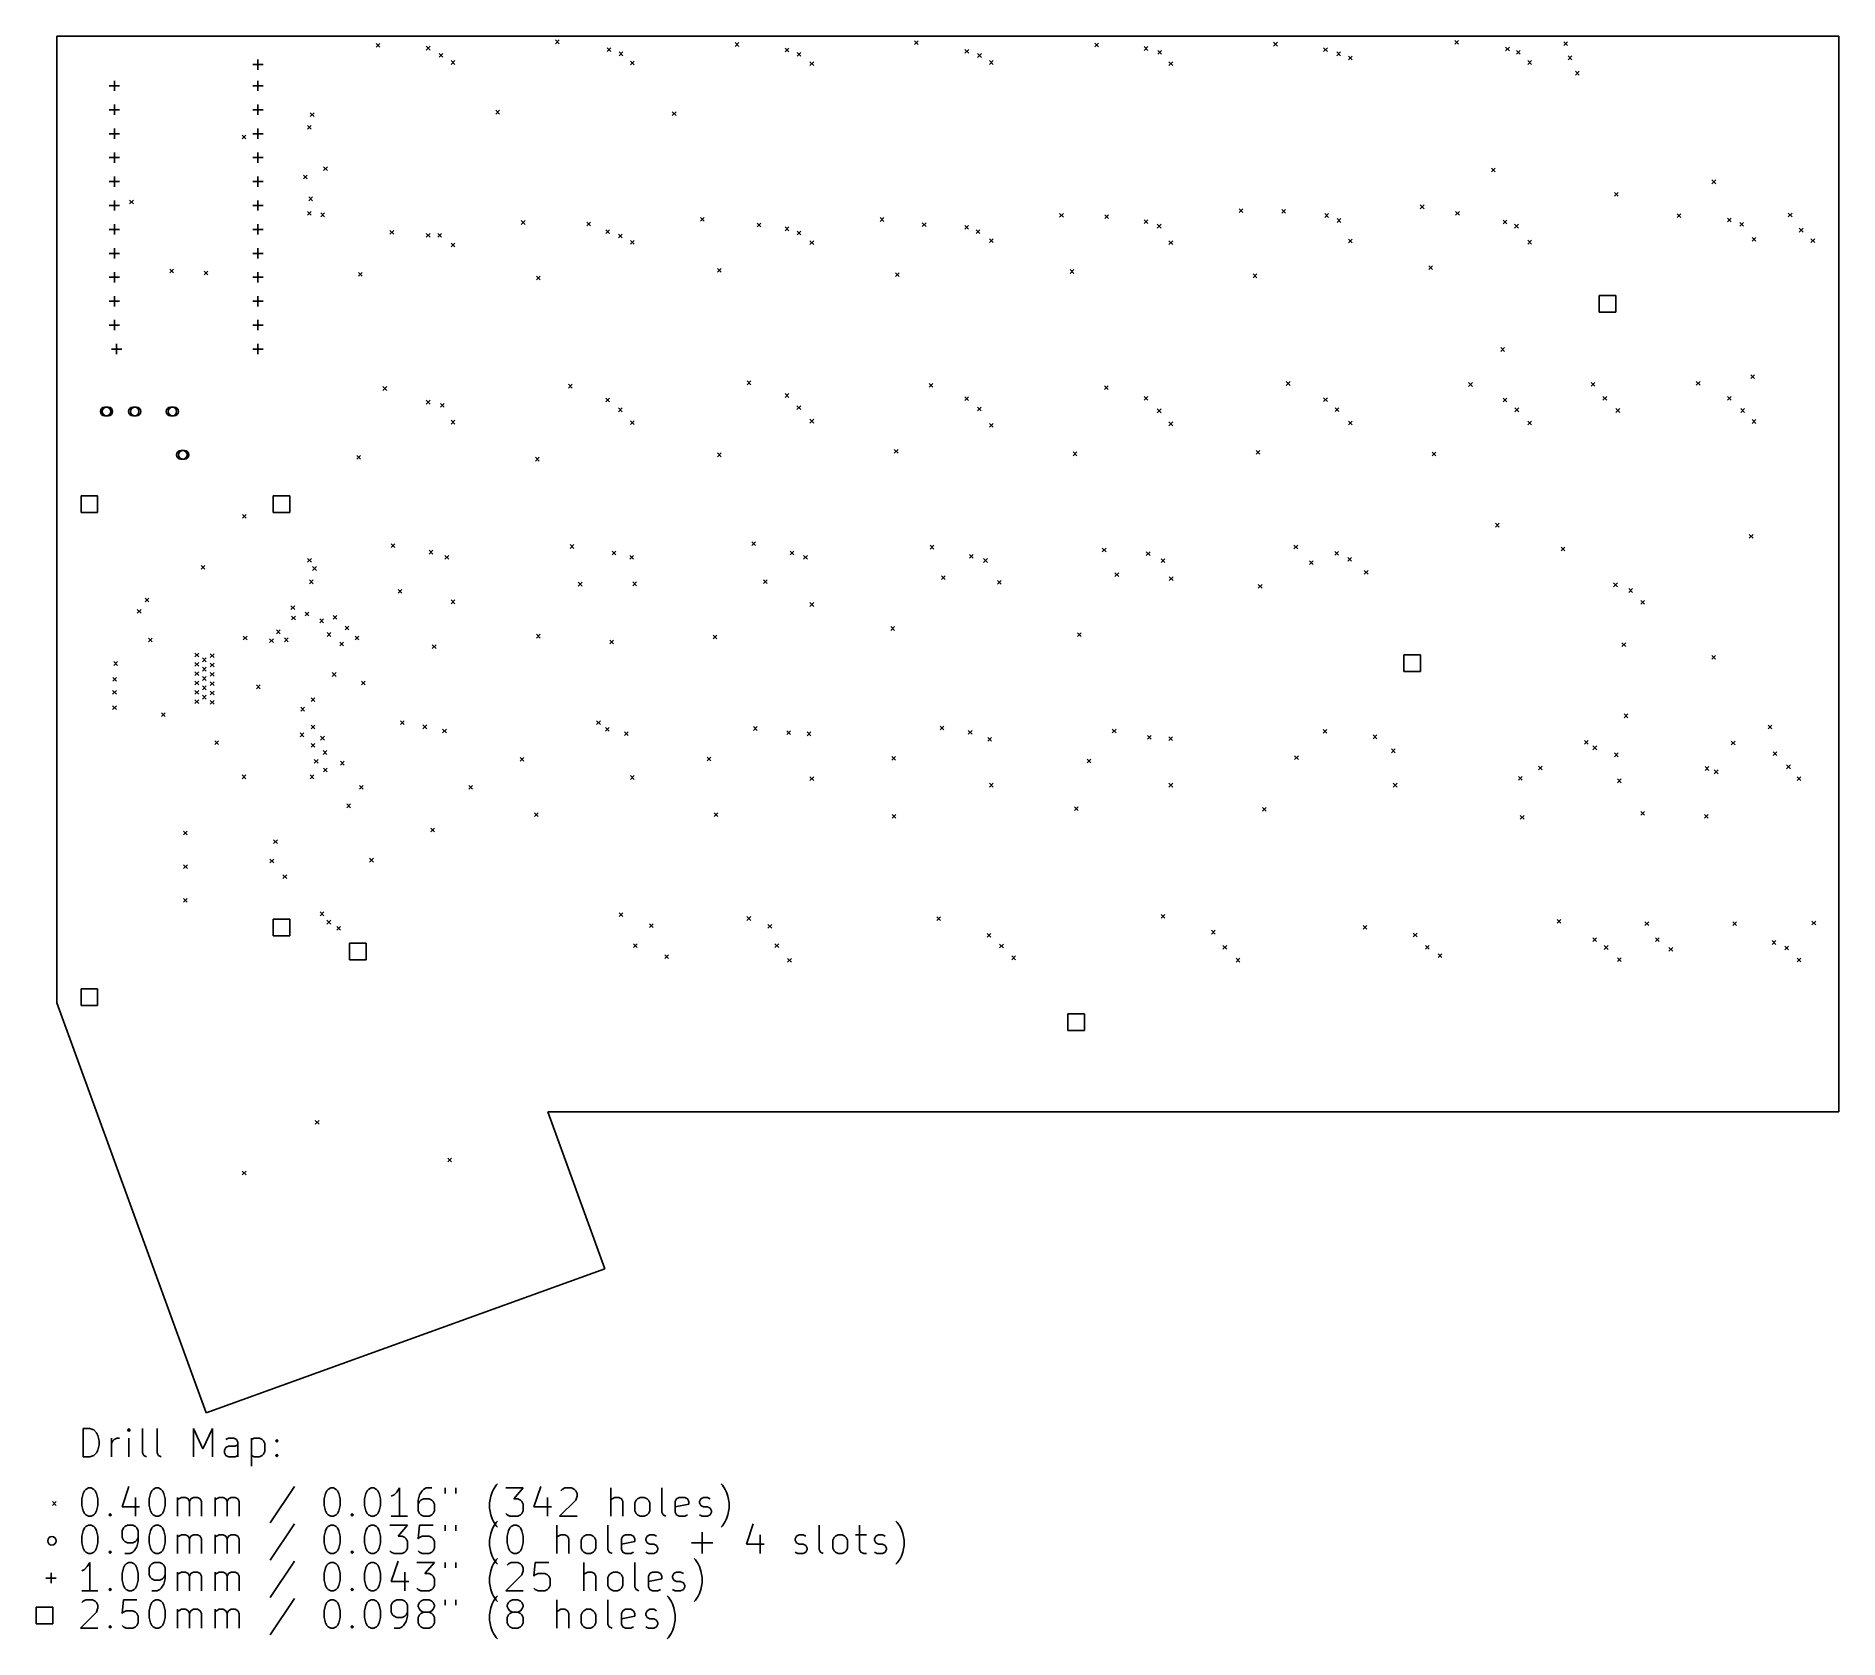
# Model space of a CAD drawing. Extents: x 199 to 391, y -185 to -14.
import ezdxf

# ---------------------------------------------------------------- set-up
doc = ezdxf.new("R2010")
doc.units = 0
doc.layers.add('BLACK', color=7, linetype='CONTINUOUS')

msp = doc.modelspace()

# ---------------------------------------------------------------- linework, layer by layer
at = {"layer": 'BLACK', "linetype": 'CONTINUOUS'}
for p, q in [((201.375, -14.4), (201.375, -117.04)), ((390.55, -14.4), (201.375, -14.4)), ((235.258, -15.1924), (235.658, -15.5924)), ((235.658, -15.1924), (235.258, -15.5924)), ((254.308, -14.8114), (254.708, -15.2114)), ((254.708, -14.8114), (254.308, -15.2114)), ((273.383, -15.0908), (273.783, -15.4908)), ((273.783, -15.0908), (273.383, -15.4908)), ((292.408, -14.913), (292.808, -15.313)), ((292.808, -14.913), (292.408, -15.313)), ((311.56, -15.1416), (311.96, -15.5416)), ((311.96, -15.1416), (311.56, -15.5416)), ((330.533, -15.0654), (330.933, -15.4654)), ((330.933, -15.0654), (330.533, -15.4654)), ((349.761, -14.8622), (350.161, -15.2622)), ((350.161, -14.8622), (349.761, -15.2622)), ((361.344, -15.0135), (361.744, -15.4135)), ((361.744, -15.0135), (361.344, -15.4135)), ((390.55, -128.588), (390.55, -14.4)), ((222.72, -16.8889), (222.72, -17.9811)), ((240.592, -15.4856), (240.992, -15.8856)), ((240.992, -15.4856), (240.592, -15.8856)), ((241.964, -16.2338), (242.364, -16.6338)), ((242.364, -16.2338), (241.964, -16.6338)), ((243.223, -17.0063), (243.623, -17.4063)), ((243.623, -17.0063), (243.223, -17.4063)), ((259.794, -15.638), (260.194, -16.038)), ((260.194, -15.638), (259.794, -16.038)), ((261.064, -16.088), (261.464, -16.488)), ((261.464, -16.088), (261.064, -16.488)), ((262.273, -17.0571), (262.673, -17.4571)), ((262.673, -17.0571), (262.273, -17.4571)), ((278.692, -15.6888), (279.092, -16.0888)), ((279.092, -15.6888), (278.692, -16.0888)), ((279.962, -16.1388), (280.362, -16.5388)), ((280.362, -16.1388), (279.962, -16.5388)), ((281.323, -17.1333), (281.723, -17.5333)), ((281.723, -17.1333), (281.323, -17.5333)), ((297.767, -15.8158), (298.167, -16.2158)), ((298.167, -15.8158), (297.767, -16.2158)), ((299.114, -16.2658), (299.514, -16.6658)), ((299.514, -16.2658), (299.114, -16.6658)), ((300.373, -17.0107), (300.773, -17.4107)), ((300.773, -17.0107), (300.373, -17.4107)), ((316.792, -15.5226), (317.192, -15.9226)), ((317.192, -15.5226), (316.792, -15.9226)), ((318.24, -15.929), (318.64, -16.329)), ((318.64, -15.929), (318.24, -16.329)), ((319.423, -17.1333), (319.823, -17.5333)), ((319.823, -17.1333), (319.423, -17.5333)), ((335.842, -15.638), (336.242, -16.038)), ((336.242, -15.638), (335.842, -16.038)), ((337.239, -16.088), (337.639, -16.488)), ((337.639, -16.088), (337.239, -16.488)), ((338.473, -16.538), (338.873, -16.938)), ((338.873, -16.538), (338.473, -16.938)), ((355.171, -15.5734), (355.571, -15.9734)), ((355.571, -15.5734), (355.171, -15.9734)), ((356.314, -15.929), (356.714, -16.329)), ((356.714, -15.929), (356.314, -16.329)), ((357.523, -17.0096), (357.923, -17.4096)), ((357.923, -17.0096), (357.523, -17.4096)), ((361.801, -16.5132), (362.201, -16.9132)), ((362.201, -16.5132), (361.801, -16.9132)), ((222.174, -17.435), (223.266, -17.435)), ((362.588, -18.1388), (362.988, -18.5388)), ((362.988, -18.1388), (362.588, -18.5388)), ((206.934, -19.685), (208.026, -19.685)), ((207.48, -19.1389), (207.48, -20.2311)), ((222.174, -19.685), (223.266, -19.685)), ((222.72, -19.1389), (222.72, -20.2311)), ((206.934, -22.225), (208.026, -22.225)), ((207.48, -21.6789), (207.48, -22.7711)), ((222.174, -22.225), (223.266, -22.225)), ((222.72, -21.6789), (222.72, -22.7711)), ((228.273, -22.533), (228.673, -22.933)), ((228.673, -22.533), (228.273, -22.933)), ((247.958, -22.279), (248.358, -22.679)), ((248.358, -22.279), (247.958, -22.679)), ((266.703, -22.4314), (267.103, -22.8314)), ((267.103, -22.4314), (266.703, -22.8314)), ((206.934, -24.765), (208.026, -24.765)), ((207.48, -24.2189), (207.48, -25.3111)), ((222.174, -24.765), (223.266, -24.765)), ((222.72, -24.2189), (222.72, -25.3111)), ((227.968, -23.8792), (228.368, -24.2792)), ((228.368, -23.8792), (227.968, -24.2792)), ((207.48, -26.7589), (207.48, -27.8511)), ((221.034, -24.9206), (221.434, -25.3206)), ((221.434, -24.9206), (221.034, -25.3206)), ((222.72, -26.7589), (222.72, -27.8511)), ((206.934, -27.305), (208.026, -27.305)), ((222.174, -27.305), (223.266, -27.305)), ((229.695, -28.2734), (230.095, -28.6734)), ((230.095, -28.2734), (229.695, -28.6734)), ((353.673, -28.4258), (354.073, -28.8258)), ((354.073, -28.4258), (353.673, -28.8258)), ((206.934, -29.845), (208.026, -29.845)), ((207.48, -29.2989), (207.48, -30.3911)), ((222.174, -29.845), (223.266, -29.845)), ((222.72, -29.2989), (222.72, -30.3911)), ((227.562, -29.1624), (227.962, -29.5624)), ((227.962, -29.1624), (227.562, -29.5624)), ((377.066, -29.6704), (377.466, -30.0704)), ((377.466, -29.6704), (377.066, -30.0704)), ((206.934, -32.385), (208.026, -32.385)), ((207.48, -31.8389), (207.48, -32.9311)), ((209.096, -31.804), (209.496, -32.204)), ((209.496, -31.804), (209.096, -32.204)), ((222.174, -32.385), (223.266, -32.385)), ((222.72, -31.8389), (222.72, -32.9311)), ((228.121, -31.4738), (228.521, -31.8738)), ((228.521, -31.4738), (228.121, -31.8738)), ((346.104, -32.3258), (346.504, -32.7258)), ((346.504, -32.3258), (346.104, -32.7258)), ((366.728, -30.9912), (367.128, -31.3912)), ((367.128, -30.9912), (366.728, -31.3912)), ((207.48, -34.3789), (207.48, -35.4711)), ((222.72, -34.3789), (222.72, -35.4711)), ((227.968, -33.0232), (228.368, -33.4232)), ((228.368, -33.0232), (227.968, -33.4232)), ((229.396, -33.1814), (229.796, -33.5814)), ((229.796, -33.1814), (229.396, -33.5814)), ((250.67, -33.9962), (251.07, -34.3962)), ((251.07, -33.9962), (250.67, -34.3962)), ((257.635, -34.1414), (258.035, -34.5414)), ((258.035, -34.1414), (257.635, -34.5414)), ((269.688, -33.666), (270.088, -34.066)), ((270.088, -33.666), (269.688, -34.066)), ((275.72, -34.2525), (276.12, -34.6525)), ((276.12, -34.2525), (275.72, -34.6525)), ((288.77, -33.6758), (289.17, -34.0758)), ((289.17, -33.6758), (288.77, -34.0758)), ((293.246, -34.217), (293.646, -34.617)), ((293.646, -34.217), (293.246, -34.617)), ((307.82, -33.2258), (308.22, -33.6258)), ((308.22, -33.2258), (307.82, -33.6258)), ((312.611, -33.372), (313.011, -33.772)), ((313.011, -33.372), (312.611, -33.772)), ((316.792, -33.9122), (317.192, -34.3122)), ((317.192, -33.9122), (316.792, -34.3122)), ((318.189, -34.381), (318.589, -34.781)), ((318.589, -34.381), (318.189, -34.781)), ((326.87, -32.725), (327.27, -33.125)), ((327.27, -32.725), (326.87, -33.125)), ((331.397, -32.7952), (331.797, -33.1952)), ((331.797, -32.7952), (331.397, -33.1952)), ((335.969, -33.2452), (336.369, -33.6452)), ((336.369, -33.2452), (335.969, -33.6452)), ((337.269, -33.7747), (337.669, -34.1747)), ((337.669, -33.7747), (337.269, -34.1747)), ((349.863, -33.0232), (350.263, -33.4232)), ((350.263, -33.0232), (349.863, -33.4232)), ((354.892, -33.931), (355.292, -34.331)), ((355.292, -33.931), (354.892, -34.331)), ((356.117, -34.381), (356.517, -34.781)), ((356.517, -34.381), (356.117, -34.781)), ((373.371, -33.2778), (373.771, -33.6778)), ((373.771, -33.2778), (373.371, -33.6778)), ((378.705, -33.7278), (379.105, -34.1278)), ((379.105, -33.7278), (378.705, -34.1278)), ((380.013, -34.1778), (380.413, -34.5778)), ((380.413, -34.1778), (380.013, -34.5778)), ((385.169, -33.201), (385.569, -33.601)), ((385.569, -33.201), (385.169, -33.601)), ((206.934, -34.925), (208.026, -34.925)), ((222.174, -34.925), (223.266, -34.925)), ((236.731, -35.0259), (237.131, -35.4259)), ((237.131, -35.0259), (236.731, -35.4259)), ((240.592, -35.3462), (240.992, -35.7462)), ((240.992, -35.3462), (240.592, -35.7462)), ((241.817, -35.3462), (242.217, -35.7462)), ((242.217, -35.3462), (241.817, -35.7462)), ((259.642, -34.9751), (260.042, -35.3751)), ((260.042, -34.9751), (259.642, -35.3751)), ((260.988, -35.4251), (261.388, -35.8251)), ((261.388, -35.4251), (260.988, -35.8251)), ((262.273, -36.1071), (262.673, -36.5071)), ((262.673, -36.1071), (262.273, -36.5071)), ((278.692, -34.6626), (279.092, -35.0626)), ((279.092, -34.6626), (278.692, -35.0626)), ((279.962, -35.1126), (280.362, -35.5126)), ((280.362, -35.1126), (279.962, -35.5126)), ((281.323, -36.1369), (281.723, -36.5369)), ((281.723, -36.1369), (281.323, -36.5369)), ((297.742, -34.5102), (298.142, -34.9102)), ((298.142, -34.5102), (297.742, -34.9102)), ((298.961, -34.9602), (299.361, -35.3602)), ((299.361, -34.9602), (298.961, -35.3602)), ((300.373, -35.9293), (300.773, -36.3293)), ((300.773, -35.9293), (300.373, -36.3293)), ((319.423, -36.1369), (319.823, -36.5369)), ((319.823, -36.1369), (319.423, -36.5369)), ((338.473, -35.9547), (338.873, -36.3547)), ((338.873, -35.9547), (338.473, -36.3547)), ((357.523, -36.0817), (357.923, -36.4817)), ((357.923, -36.0817), (357.523, -36.4817)), ((381.336, -35.7891), (381.736, -36.1891)), ((381.736, -35.7891), (381.336, -36.1891)), ((386.337, -34.8012), (386.737, -35.2012)), ((386.737, -34.8012), (386.337, -35.2012)), ((387.582, -35.9188), (387.982, -36.3188)), ((387.982, -35.9188), (387.582, -36.3188)), ((206.934, -37.465), (208.026, -37.465)), ((207.48, -36.9189), (207.48, -38.0111)), ((222.174, -37.465), (223.266, -37.465)), ((222.72, -36.9189), (222.72, -38.0111)), ((243.223, -36.3759), (243.623, -36.7759)), ((243.623, -36.3759), (243.223, -36.7759)), ((206.934, -40.005), (208.026, -40.005)), ((207.48, -39.4589), (207.48, -40.5511)), ((213.363, -39.1446), (213.763, -39.5446)), ((213.763, -39.1446), (213.363, -39.5446)), ((216.995, -39.3478), (217.395, -39.7478)), ((217.395, -39.3478), (216.995, -39.7478)), ((222.174, -40.005), (223.266, -40.005)), ((222.72, -39.4589), (222.72, -40.5511)), ((233.378, -39.5002), (233.778, -39.9002)), ((233.778, -39.5002), (233.378, -39.9002)), ((252.276, -39.8812), (252.676, -40.2812)), ((252.676, -39.8812), (252.276, -40.2812)), ((271.504, -39.0684), (271.904, -39.4684)), ((271.904, -39.0684), (271.504, -39.4684)), ((290.401, -39.5256), (290.801, -39.9256)), ((290.801, -39.5256), (290.401, -39.9256)), ((308.943, -39.1954), (309.343, -39.5954)), ((309.343, -39.1954), (308.943, -39.5954)), ((328.374, -39.6526), (328.774, -40.0526)), ((328.774, -39.6526), (328.374, -40.0526)), ((347.018, -38.789), (347.418, -39.189)), ((347.418, -38.789), (347.018, -39.189)), ((207.48, -41.9989), (207.48, -43.0911)), ((222.72, -41.9989), (222.72, -43.0911)), ((366.872, -41.9405), (365.105, -41.9405)), ((365.105, -41.9405), (365.105, -43.7083)), ((366.872, -43.7083), (366.872, -41.9405)), ((206.934, -42.545), (208.026, -42.545)), ((222.174, -42.545), (223.266, -42.545)), ((365.105, -43.7083), (366.872, -43.7083)), ((206.934, -45.085), (208.026, -45.085)), ((207.48, -44.5389), (207.48, -45.6311)), ((222.174, -45.085), (223.266, -45.085)), ((222.72, -44.5389), (222.72, -45.6311)), ((207.162, -47.625), (208.255, -47.625)), ((207.708, -47.0789), (207.708, -48.1711)), ((222.174, -47.625), (223.266, -47.625)), ((222.72, -47.0789), (222.72, -48.1711)), ((354.663, -47.4758), (355.063, -47.8758)), ((355.063, -47.4758), (354.663, -47.8758)), ((235.995, -51.616), (236.395, -52.016)), ((236.395, -51.616), (235.995, -52.016)), ((255.68, -51.362), (256.08, -51.762)), ((256.08, -51.362), (255.68, -51.762)), ((274.653, -51.0064), (275.053, -51.4064)), ((275.053, -51.0064), (274.653, -51.4064)), ((293.957, -51.2858), (294.357, -51.6858)), ((294.357, -51.2858), (293.957, -51.6858)), ((312.576, -51.5144), (312.976, -51.9144)), ((312.976, -51.5144), (312.576, -51.9144)), ((331.88, -51.0826), (332.28, -51.4826)), ((332.28, -51.0826), (331.88, -51.4826)), ((351.234, -51.1842), (351.634, -51.5842)), ((351.634, -51.1842), (351.234, -51.5842)), ((364.239, -51.1588), (364.639, -51.5588)), ((364.639, -51.1588), (364.239, -51.5588)), ((375.401, -51.0682), (375.801, -51.4682)), ((375.801, -51.0682), (375.401, -51.4682)), ((381.181, -50.346), (381.581, -50.746)), ((381.581, -50.346), (381.181, -50.746)), ((240.592, -53.0638), (240.992, -53.4638)), ((240.992, -53.0638), (240.592, -53.4638)), ((242.091, -53.394), (242.491, -53.794)), ((242.491, -53.394), (242.091, -53.794)), ((259.642, -52.8352), (260.042, -53.2352)), ((260.042, -52.8352), (259.642, -53.2352)), ((278.692, -52.3526), (279.092, -52.7526)), ((279.092, -52.3526), (278.692, -52.7526)), ((297.742, -52.6828), (298.142, -53.0828)), ((298.142, -52.6828), (297.742, -53.0828)), ((316.792, -52.6574), (317.192, -53.0574)), ((317.192, -52.6574), (316.792, -53.0574)), ((335.842, -52.8098), (336.242, -53.2098)), ((336.242, -52.8098), (335.842, -53.2098)), ((354.892, -52.8352), (355.292, -53.2352)), ((355.292, -52.8352), (354.892, -53.2352)), ((365.496, -52.6452), (365.896, -53.0452)), ((365.896, -52.6452), (365.496, -53.0452)), ((378.705, -52.6452), (379.105, -53.0452)), ((379.105, -52.6452), (378.705, -53.0452)), ((206.441, -53.8), (206.841, -53.8)), ((206.441, -54.7), (206.841, -54.7)), ((209.441, -53.8), (209.841, -53.8)), ((209.441, -54.7), (209.841, -54.7)), ((213.441, -53.8), (213.841, -53.8)), ((213.441, -54.7), (213.841, -54.7)), ((243.223, -55.1825), (243.623, -55.5825)), ((243.623, -55.1825), (243.223, -55.5825)), ((260.988, -53.8766), (261.388, -54.2766)), ((261.388, -53.8766), (260.988, -54.2766)), ((262.273, -55.2333), (262.673, -55.6333)), ((262.673, -55.2333), (262.273, -55.6333)), ((279.937, -53.648), (280.337, -54.048)), ((280.337, -53.648), (279.937, -54.048)), ((281.323, -55.0853), (281.723, -55.4853)), ((281.723, -55.0853), (281.323, -55.4853)), ((299.088, -53.8004), (299.488, -54.2004)), ((299.488, -53.8004), (299.088, -54.2004)), ((318.189, -53.9782), (318.589, -54.3782)), ((318.589, -53.9782), (318.189, -54.3782)), ((319.423, -55.3647), (319.823, -55.7647)), ((319.823, -55.3647), (319.423, -55.7647)), ((337.067, -53.857), (337.467, -54.257)), ((337.467, -53.857), (337.067, -54.257)), ((338.473, -55.2841), (338.873, -55.6841)), ((338.873, -55.2841), (338.473, -55.6841)), ((356.162, -53.8766), (356.562, -54.2766)), ((356.562, -53.8766), (356.162, -54.2766)), ((357.523, -55.2631), (357.923, -55.6631)), ((357.923, -55.2631), (357.523, -55.6631)), ((366.881, -53.9528), (367.281, -54.3528)), ((367.281, -53.9528), (366.881, -54.3528)), ((380.14, -53.9528), (380.54, -54.3528)), ((380.54, -53.9528), (380.14, -54.3528)), ((381.336, -55.1185), (381.736, -55.5185)), ((381.736, -55.1185), (381.336, -55.5185)), ((300.373, -55.5171), (300.773, -55.9171)), ((300.773, -55.5171), (300.373, -55.9171)), ((214.541, -58.4), (214.941, -58.4)), ((214.541, -59.3), (214.941, -59.3)), ((233.201, -58.9312), (233.601, -59.3312)), ((233.601, -58.9312), (233.201, -59.3312)), ((252.174, -59.109), (252.574, -59.509)), ((252.574, -59.109), (252.174, -59.509)), ((271.504, -58.6518), (271.904, -59.0518)), ((271.904, -58.6518), (271.504, -59.0518)), ((290.274, -58.2708), (290.674, -58.6708)), ((290.674, -58.2708), (290.274, -58.6708)), ((309.248, -58.5502), (309.648, -58.9502)), ((309.648, -58.5502), (309.248, -58.9502)), ((328.679, -58.3978), (329.079, -58.7978)), ((329.079, -58.3978), (328.679, -58.7978)), ((347.374, -58.5756), (347.774, -58.9756)), ((347.774, -58.5756), (347.374, -58.9756)), ((205.706, -63.2161), (203.938, -63.2161)), ((203.938, -63.2161), (203.938, -64.9839)), ((203.938, -64.9839), (205.706, -64.9839)), ((205.706, -64.9839), (205.706, -63.2161)), ((226.097, -63.2161), (224.329, -63.2161)), ((224.329, -63.2161), (224.329, -64.9839)), ((224.329, -64.9839), (226.097, -64.9839)), ((226.097, -64.9839), (226.097, -63.2161)), ((221.085, -65.1796), (221.485, -65.5796)), ((221.485, -65.1796), (221.085, -65.5796)), ((354.079, -66.1194), (354.479, -66.5194)), ((354.479, -66.1194), (354.079, -66.5194)), ((236.863, -68.284), (237.263, -68.684)), ((237.263, -68.284), (236.863, -68.684)), ((255.857, -68.38), (256.257, -68.78)), ((256.257, -68.38), (255.857, -68.78)), ((275.143, -68.0809), (275.543, -68.4809)), ((275.543, -68.0809), (275.143, -68.4809)), ((294.084, -68.4562), (294.484, -68.8562)), ((294.484, -68.4562), (294.084, -68.8562)), ((312.355, -68.7462), (312.755, -69.1462)), ((312.755, -68.7462), (312.355, -69.1462)), ((332.692, -68.4308), (333.092, -68.8308)), ((333.092, -68.4308), (332.692, -68.8308)), ((361.064, -68.6594), (361.464, -69.0594)), ((361.464, -68.6594), (361.064, -69.0594)), ((381.029, -67.3132), (381.429, -67.7132)), ((381.429, -67.3132), (381.029, -67.7132)), ((216.691, -70.5898), (217.091, -70.9898)), ((217.091, -70.5898), (216.691, -70.9898)), ((227.994, -69.8532), (228.394, -70.2532)), ((228.394, -69.8532), (227.994, -70.2532)), ((228.527, -70.7168), (228.927, -71.1168)), ((228.927, -70.7168), (228.527, -71.1168)), ((240.897, -68.9896), (241.297, -69.3896)), ((241.297, -68.9896), (240.897, -69.3896)), ((242.573, -69.5236), (242.973, -69.9236)), ((242.973, -69.5236), (242.573, -69.9236)), ((260.328, -69.0736), (260.728, -69.4736)), ((260.728, -69.0736), (260.328, -69.4736)), ((262.182, -69.5236), (262.582, -69.9236)), ((262.582, -69.5236), (262.182, -69.9236)), ((279.217, -69.0736), (279.617, -69.4736)), ((279.617, -69.0736), (279.217, -69.4736)), ((280.648, -69.5236), (281.048, -69.9236)), ((281.048, -69.5236), (280.648, -69.9236)), ((298.25, -69.422), (298.65, -69.822)), ((298.65, -69.422), (298.25, -69.822)), ((299.749, -69.872), (300.149, -70.272)), ((300.149, -69.872), (299.749, -70.272)), ((317.021, -69.1558), (317.421, -69.5558)), ((317.421, -69.1558), (317.021, -69.5558)), ((318.595, -69.8808), (318.995, -70.2808)), ((318.995, -69.8808), (318.595, -70.2808)), ((334.343, -70.0934), (334.743, -70.4934)), ((334.743, -70.0934), (334.343, -70.4934)), ((337.021, -69.1028), (337.421, -69.5028)), ((337.421, -69.1028), (337.021, -69.5028)), ((338.407, -69.7516), (338.807, -70.1516)), ((338.807, -69.7516), (338.407, -70.1516)), ((228.197, -72.1392), (228.597, -72.5392)), ((228.597, -72.1392), (228.197, -72.5392)), ((256.721, -72.3794), (257.121, -72.7794)), ((257.121, -72.3794), (256.721, -72.7794)), ((262.512, -72.3424), (262.912, -72.7424)), ((262.912, -72.3424), (262.512, -72.7424)), ((276.381, -72.1254), (276.781, -72.5254)), ((276.781, -72.1254), (276.381, -72.5254)), ((295.278, -71.6936), (295.678, -72.0936)), ((295.678, -71.6936), (295.278, -72.0936)), ((301.222, -72.19), (301.622, -72.59)), ((301.622, -72.19), (301.222, -72.59)), ((313.693, -71.3634), (314.093, -71.7634)), ((314.093, -71.3634), (313.693, -71.7634)), ((319.459, -71.809), (319.859, -72.209)), ((319.859, -71.809), (319.459, -72.209)), ((328.908, -72.6218), (329.308, -73.0218)), ((329.308, -72.6218), (328.908, -73.0218)), ((340.16, -71.1232), (340.56, -71.5232)), ((340.56, -71.1232), (340.16, -71.5232)), ((366.627, -72.4532), (367.027, -72.8532)), ((367.027, -72.4532), (366.627, -72.8532)), ((210.733, -74.0696), (211.133, -74.4696)), ((211.133, -74.0696), (210.733, -74.4696)), ((237.588, -73.1363), (237.988, -73.5363)), ((237.988, -73.1363), (237.588, -73.5363)), ((243.223, -74.2623), (243.623, -74.6623)), ((243.623, -74.2623), (243.223, -74.6623)), ((281.323, -74.5373), (281.723, -74.9373)), ((281.723, -74.5373), (281.323, -74.9373)), ((368.252, -73.0536), (368.652, -73.4536)), ((368.652, -73.0536), (368.252, -73.4536)), ((369.504, -74.3169), (369.904, -74.7169)), ((369.904, -74.3169), (369.504, -74.7169)), ((209.909, -75.2634), (210.309, -75.6634)), ((210.309, -75.2634), (209.909, -75.6634)), ((226.229, -74.8795), (226.629, -75.2795)), ((226.629, -74.8795), (226.229, -75.2795)), ((226.293, -75.9776), (226.693, -76.3776)), ((226.693, -75.9776), (226.293, -76.3776)), ((227.737, -75.5391), (228.137, -75.9391)), ((228.137, -75.5391), (227.737, -75.9391)), ((229.289, -76.2794), (229.689, -76.6794)), ((229.689, -76.2794), (229.289, -76.6794)), ((230.7, -75.8945), (231.1, -76.2945)), ((231.1, -75.8945), (230.7, -76.2945)), ((211.096, -78.3048), (211.496, -78.7048)), ((211.496, -78.3048), (211.096, -78.7048)), ((221.161, -78.1082), (221.561, -78.5082)), ((221.561, -78.1082), (221.161, -78.5082)), ((223.964, -78.3876), (224.364, -78.7876)), ((224.364, -78.3876), (223.964, -78.7876)), ((224.689, -77.4478), (225.089, -77.8478)), ((225.089, -77.4478), (224.689, -77.8478)), ((225.528, -78.2892), (225.928, -78.6892)), ((225.928, -78.2892), (225.528, -78.6892)), ((230.051, -77.7272), (230.451, -78.1272)), ((230.451, -77.7272), (230.051, -78.1272)), ((231.981, -77.0414), (232.381, -77.4414)), ((232.381, -77.0414), (231.981, -77.4414)), ((233.031, -78.0898), (233.431, -78.4898)), ((233.431, -78.0898), (233.031, -78.4898)), ((252.276, -77.905), (252.676, -78.305)), ((252.676, -77.905), (252.276, -78.305)), ((271.047, -77.9812), (271.447, -78.3812)), ((271.447, -77.9812), (271.047, -78.3812)), ((289.893, -77.0922), (290.293, -77.4922)), ((290.293, -77.0922), (289.893, -77.4922)), ((309.705, -77.7526), (310.105, -78.1526)), ((310.105, -77.7526), (309.705, -78.1526)), ((216.03, -79.9116), (216.43, -80.3116)), ((216.43, -79.9116), (216.03, -80.3116)), ((217.656, -79.9624), (218.056, -80.3624)), ((218.056, -79.9624), (217.656, -80.3624)), ((231.4, -78.7323), (231.8, -79.1323)), ((231.8, -78.7323), (231.4, -79.1323)), ((241.227, -79.0226), (241.627, -79.4226)), ((241.627, -79.0226), (241.227, -79.4226)), ((260.074, -78.5146), (260.474, -78.9146)), ((260.474, -78.5146), (260.074, -78.9146)), ((346.121, -80.0786), (344.353, -80.0786)), ((344.353, -80.0786), (344.353, -81.8464)), ((346.121, -81.8464), (346.121, -80.0786)), ((367.516, -78.794), (367.916, -79.194)), ((367.916, -78.794), (367.516, -79.194)), ((377.041, -80.1402), (377.441, -80.5402)), ((377.441, -80.1402), (377.041, -80.5402)), ((207.42, -80.8006), (207.82, -81.2006)), ((207.82, -80.8006), (207.42, -81.2006)), ((216.03, -80.9022), (216.43, -81.3022)), ((216.43, -80.9022), (216.03, -81.3022)), ((216.03, -81.8928), (216.43, -82.2928)), ((216.43, -81.8928), (216.03, -82.2928)), ((216.818, -80.4196), (217.218, -80.8196)), ((217.218, -80.4196), (216.818, -80.8196)), ((216.818, -81.4102), (217.218, -81.8102)), ((217.218, -81.4102), (216.818, -81.8102)), ((217.656, -80.953), (218.056, -81.353)), ((218.056, -80.953), (217.656, -81.353)), ((217.656, -81.9436), (218.056, -82.3436)), ((218.056, -81.9436), (217.656, -82.3436)), ((230.61, -81.969), (231.01, -82.369)), ((231.01, -81.969), (230.61, -82.369)), ((344.353, -81.8464), (346.121, -81.8464)), ((207.293, -83.874), (207.693, -84.274)), ((207.693, -83.874), (207.293, -84.274)), ((207.318, -82.477), (207.718, -82.877)), ((207.718, -82.477), (207.318, -82.877)), ((216.03, -82.8834), (216.43, -83.2834)), ((216.43, -82.8834), (216.03, -83.2834)), ((216.03, -83.874), (216.43, -84.274)), ((216.43, -83.874), (216.03, -84.274)), ((216.818, -82.4008), (217.218, -82.8008)), ((217.218, -82.4008), (216.818, -82.8008)), ((216.818, -83.3914), (217.218, -83.7914)), ((217.218, -83.3914), (216.818, -83.7914)), ((217.656, -82.9342), (218.056, -83.3342)), ((218.056, -82.9342), (217.656, -83.3342)), ((217.656, -83.9248), (218.056, -84.3248)), ((218.056, -83.9248), (217.656, -84.3248)), ((222.551, -83.2771), (222.951, -83.6771)), ((222.951, -83.2771), (222.551, -83.6771)), ((233.709, -82.8834), (234.109, -83.2834)), ((234.109, -82.8834), (233.709, -83.2834)), ((207.293, -85.4996), (207.693, -85.8996)), ((207.693, -85.4996), (207.293, -85.8996)), ((216.03, -84.8646), (216.43, -85.2646)), ((216.43, -84.8646), (216.03, -85.2646)), ((216.818, -84.382), (217.218, -84.782)), ((217.218, -84.382), (216.818, -84.782)), ((217.656, -84.9154), (218.056, -85.3154)), ((218.056, -84.9154), (217.656, -85.3154)), ((227.257, -85.652), (227.657, -86.052)), ((227.657, -85.652), (227.257, -86.052)), ((228.375, -84.636), (228.775, -85.036)), ((228.775, -84.636), (228.375, -85.036)), ((212.465, -86.2458), (212.865, -86.6458)), ((212.865, -86.2458), (212.465, -86.6458)), ((228.375, -87.557), (228.775, -87.957)), ((228.775, -87.557), (228.375, -87.957)), ((237.837, -87.0824), (238.237, -87.4824)), ((238.237, -87.0824), (237.837, -87.4824)), ((240.236, -87.5245), (240.636, -87.9245)), ((240.636, -87.5245), (240.236, -87.9245)), ((242.319, -87.9745), (242.719, -88.3745)), ((242.719, -87.9745), (242.319, -88.3745)), ((258.677, -87.0744), (259.077, -87.4744)), ((259.077, -87.0744), (258.677, -87.4744)), ((259.617, -87.7994), (260.017, -88.1994)), ((260.017, -87.7994), (259.617, -88.1994)), ((275.314, -87.7028), (275.714, -88.1028)), ((275.714, -87.7028), (275.314, -88.1028)), ((295.126, -87.652), (295.526, -88.052)), ((295.526, -87.652), (295.126, -88.052)), ((313.414, -87.9634), (313.814, -88.3634)), ((313.814, -87.9634), (313.414, -88.3634)), ((335.791, -88.0142), (336.191, -88.4142)), ((336.191, -88.0142), (335.791, -88.4142)), ((367.744, -86.3632), (368.144, -86.7632)), ((368.144, -86.3632), (367.744, -86.7632)), ((383.035, -87.557), (383.435, -87.957)), ((383.435, -87.557), (383.035, -87.957)), ((218.138, -89.208), (218.538, -89.608)), ((218.538, -89.208), (218.138, -89.608)), ((227.206, -88.372), (227.606, -88.772)), ((227.606, -88.372), (227.206, -88.772)), ((228.375, -89.4874), (228.775, -89.8874)), ((228.775, -89.4874), (228.375, -89.8874)), ((229.373, -88.7332), (229.773, -89.1332)), ((229.773, -88.7332), (229.373, -89.1332)), ((261.623, -88.2494), (262.023, -88.6494)), ((262.023, -88.2494), (261.623, -88.6494)), ((278.87, -88.1528), (279.27, -88.5528)), ((279.27, -88.1528), (278.87, -88.5528)), ((281.029, -88.2682), (281.429, -88.6682)), ((281.429, -88.2682), (281.029, -88.6682)), ((298.123, -88.102), (298.523, -88.502)), ((298.523, -88.102), (298.123, -88.502)), ((300.206, -88.8602), (300.606, -89.2602)), ((300.606, -88.8602), (300.206, -89.2602)), ((317.148, -88.6354), (317.548, -89.0354)), ((317.548, -88.6354), (317.148, -89.0354)), ((319.408, -88.7762), (319.808, -89.1762)), ((319.808, -88.7762), (319.408, -89.1762)), ((341.1, -88.5846), (341.5, -88.9846)), ((341.5, -88.5846), (341.1, -88.9846)), ((363.528, -89.1826), (363.928, -89.5826)), ((363.928, -89.1826), (363.528, -89.5826)), ((364.433, -89.753), (364.833, -90.153)), ((364.833, -89.753), (364.433, -90.153)), ((379.124, -89.2334), (379.524, -89.6334)), ((379.524, -89.2334), (379.124, -89.6334)), ((228.705, -91.1892), (229.105, -91.5892)), ((229.105, -91.1892), (228.705, -91.5892)), ((229.645, -90.2494), (230.045, -90.6494)), ((230.045, -90.2494), (229.645, -90.6494)), ((231.477, -91.3887), (231.877, -91.7887)), ((231.877, -91.3887), (231.477, -91.7887)), ((250.54, -90.986), (250.94, -91.386)), ((250.94, -90.986), (250.54, -91.386)), ((270.394, -90.9495), (270.794, -91.3495)), ((270.794, -90.9495), (270.394, -91.3495)), ((290.015, -90.867), (290.415, -91.267)), ((290.415, -90.867), (290.015, -91.267)), ((310.747, -91.1638), (311.147, -91.5638)), ((311.147, -91.1638), (310.747, -91.5638)), ((332.769, -90.8082), (333.169, -91.2082)), ((333.169, -90.8082), (332.769, -91.2082)), ((343.056, -90.0794), (343.456, -90.4794)), ((343.456, -90.0794), (343.056, -90.4794)), ((366.728, -90.5034), (367.128, -90.9034)), ((367.128, -90.5034), (366.728, -90.9034)), ((383.569, -90.3764), (383.969, -90.7764)), ((383.969, -90.3764), (383.569, -90.7764)), ((384.991, -91.7734), (385.391, -92.1734)), ((385.391, -91.7734), (384.991, -92.1734)), ((221.034, -92.8402), (221.434, -93.2402)), ((221.434, -92.8402), (221.034, -93.2402)), ((228.248, -92.8402), (228.648, -93.2402)), ((228.648, -92.8402), (228.248, -93.2402)), ((229.67, -92.1036), (230.07, -92.5036)), ((230.07, -92.1036), (229.67, -92.5036)), ((262.273, -92.9015), (262.673, -93.3015)), ((262.673, -92.9015), (262.273, -93.3015)), ((281.323, -93.0285), (281.723, -93.4285)), ((281.723, -93.0285), (281.323, -93.4285)), ((300.373, -93.7176), (300.773, -94.1176)), ((300.773, -93.7176), (300.373, -94.1176)), ((319.423, -93.7176), (319.823, -94.1176)), ((319.823, -93.7176), (319.423, -94.1176)), ((343.236, -93.7176), (343.636, -94.1176)), ((343.636, -93.7176), (343.236, -94.1176)), ((356.518, -92.9926), (356.918, -93.3926)), ((356.918, -92.9926), (356.518, -93.3926)), ((358.643, -91.8924), (359.043, -92.2924)), ((359.043, -91.8924), (358.643, -92.2924)), ((367.048, -93.2615), (367.448, -93.6615)), ((367.448, -93.2615), (367.048, -93.6615)), ((376.355, -91.9512), (376.755, -92.3512)), ((376.755, -91.9512), (376.355, -92.3512)), ((377.32, -92.3068), (377.72, -92.7068)), ((377.72, -92.3068), (377.32, -92.7068)), ((386.098, -93.0329), (386.498, -93.4329)), ((386.498, -93.0329), (386.098, -93.4329)), ((233.505, -93.9578), (233.905, -94.3578)), ((233.905, -93.9578), (233.505, -94.3578)), ((245.113, -93.9578), (245.513, -94.3578)), ((245.513, -93.9578), (245.113, -94.3578)), ((232.159, -95.9136), (232.559, -96.3136)), ((232.559, -95.9136), (232.159, -96.3136)), ((252.073, -96.8534), (252.473, -97.2534)), ((252.473, -96.8534), (252.073, -97.2534)), ((271.148, -96.8534), (271.548, -97.2534)), ((271.548, -96.8534), (271.148, -97.2534)), ((290.046, -97.0312), (290.446, -97.4312)), ((290.446, -97.0312), (290.046, -97.4312)), ((309.401, -96.2184), (309.801, -96.6184)), ((309.801, -96.2184), (309.401, -96.6184)), ((329.365, -96.2946), (329.765, -96.6946)), ((329.765, -96.2946), (329.365, -96.6946)), ((356.721, -97.1328), (357.121, -97.5328)), ((357.121, -97.1328), (356.721, -97.5328)), ((369.522, -96.701), (369.922, -97.101)), ((369.922, -96.701), (369.522, -97.101)), ((376.279, -97.0312), (376.679, -97.4312)), ((376.679, -97.0312), (376.279, -97.4312)), ((214.824, -98.7923), (215.224, -99.1923)), ((215.224, -98.7923), (214.824, -99.1923)), ((241.075, -98.479), (241.475, -98.879)), ((241.475, -98.479), (241.075, -98.879)), ((224.388, -99.7087), (224.788, -100.109)), ((224.788, -99.7087), (224.388, -100.109)), ((214.826, -102.367), (215.226, -102.767)), ((215.226, -102.367), (214.826, -102.767)), ((223.999, -101.781), (224.399, -102.181)), ((224.399, -101.781), (223.999, -102.181)), ((234.572, -101.679), (234.972, -102.079)), ((234.972, -101.679), (234.572, -102.079)), ((225.378, -103.431), (225.778, -103.831)), ((225.778, -103.431), (225.378, -103.831)), ((214.824, -105.947), (215.224, -106.347)), ((215.224, -105.947), (214.824, -106.347)), ((226.097, -108.128), (224.329, -108.128)), ((224.329, -108.128), (224.329, -109.896)), ((226.097, -109.896), (226.097, -108.128)), ((229.323, -107.376), (229.723, -107.776)), ((229.723, -107.376), (229.323, -107.776)), ((230.048, -108.259), (230.448, -108.659)), ((230.448, -108.259), (230.048, -108.659)), ((231.092, -108.918), (231.492, -109.318)), ((231.492, -108.918), (231.092, -109.318)), ((261.052, -107.468), (261.452, -107.868)), ((261.452, -107.468), (261.052, -107.868)), ((264.29, -108.639), (264.69, -109.039)), ((264.69, -108.639), (264.29, -109.039)), ((274.628, -107.877), (275.028, -108.277)), ((275.028, -107.877), (274.628, -108.277)), ((276.863, -108.715), (277.263, -109.115)), ((277.263, -108.715), (276.863, -109.115)), ((294.789, -107.884), (295.189, -108.284)), ((295.189, -107.884), (294.789, -108.284)), ((318.601, -107.642), (319.001, -108.042)), ((319.001, -107.642), (318.601, -108.042)), ((340.033, -108.817), (340.433, -109.217)), ((340.433, -108.817), (340.033, -109.217)), ((360.632, -108.182), (361.032, -108.582)), ((361.032, -108.182), (360.632, -108.582)), ((369.954, -108.41), (370.354, -108.81)), ((370.354, -108.41), (369.954, -108.81)), ((379.276, -108.41), (379.676, -108.81)), ((379.676, -108.41), (379.276, -108.81)), ((387.683, -108.36), (388.083, -108.76)), ((388.083, -108.36), (387.683, -108.76)), ((224.329, -109.896), (226.097, -109.896)), ((234.221, -110.698), (232.453, -110.698)), ((232.453, -110.698), (232.453, -112.466)), ((234.221, -112.466), (234.221, -110.698)), ((262.588, -110.747), (262.988, -111.147)), ((262.988, -110.747), (262.588, -111.147)), ((277.6, -110.747), (278, -111.147)), ((278, -110.747), (277.6, -111.147)), ((300.123, -109.662), (300.523, -110.062)), ((300.523, -109.662), (300.123, -110.062)), ((301.45, -110.798), (301.85, -111.198)), ((301.85, -110.798), (301.45, -111.198)), ((323.935, -109.319), (324.335, -109.719)), ((324.335, -109.319), (323.935, -109.719)), ((325.161, -110.937), (325.561, -111.337)), ((325.561, -110.937), (325.161, -111.337)), ((345.367, -109.63), (345.767, -110.03)), ((345.767, -109.63), (345.367, -110.03)), ((346.662, -110.925), (347.062, -111.325)), ((347.062, -110.925), (346.662, -111.325)), ((364.417, -110.112), (364.817, -110.512)), ((364.817, -110.112), (364.417, -110.512)), ((365.642, -110.956), (366.042, -111.356)), ((366.042, -110.956), (365.642, -111.356)), ((371.072, -110.112), (371.472, -110.512)), ((371.472, -110.112), (371.072, -110.512)), ((383.467, -110.417), (383.867, -110.817)), ((383.867, -110.417), (383.467, -110.817)), ((384.813, -111.001), (385.213, -111.401)), ((385.213, -111.001), (384.813, -111.401)), ((232.453, -112.466), (234.221, -112.466)), ((265.914, -111.918), (266.314, -112.318)), ((266.314, -111.918), (265.914, -112.318)), ((278.942, -112.318), (279.342, -112.718)), ((279.342, -112.318), (278.942, -112.718)), ((302.754, -112.051), (303.154, -112.451)), ((303.154, -112.051), (302.754, -112.451)), ((326.567, -112.301), (326.967, -112.701)), ((326.967, -112.301), (326.567, -112.701)), ((347.998, -111.829), (348.398, -112.229)), ((348.398, -111.829), (347.998, -112.229)), ((367.048, -112.231), (367.448, -112.631)), ((367.448, -112.231), (367.048, -112.631)), ((372.506, -111.142), (372.906, -111.542)), ((372.906, -111.142), (372.506, -111.542)), ((386.098, -112.286), (386.498, -112.686)), ((386.498, -112.286), (386.098, -112.686)), ((205.706, -115.55), (203.938, -115.55)), ((203.938, -115.55), (203.938, -117.318)), ((205.706, -117.318), (205.706, -115.55)), ((201.375, -117.04), (217.213, -160.545)), ((203.938, -117.318), (205.706, -117.318)), ((310.459, -118.179), (308.691, -118.179)), ((308.691, -118.179), (308.691, -119.946)), ((310.459, -119.946), (310.459, -118.179)), ((308.691, -119.946), (310.459, -119.946)), ((228.806, -129.518), (229.206, -129.918)), ((229.206, -129.518), (228.806, -129.918)), ((259.544, -145.248), (253.48, -128.588)), ((253.48, -128.588), (390.55, -128.588)), ((242.878, -133.506), (243.278, -133.906)), ((243.278, -133.506), (242.878, -133.906)), ((221.061, -134.879), (221.461, -135.279)), ((221.461, -134.879), (221.061, -135.279)), ((217.213, -160.545), (259.544, -145.248)), ((204.164, -165.227), (204.164, -162.227)), ((204.164, -162.227), (204.879, -162.227)), ((204.879, -162.227), (205.307, -162.37)), ((205.307, -162.37), (205.593, -162.656)), ((205.593, -162.656), (205.736, -162.941)), ((209.021, -162.227), (208.879, -162.37)), ((208.879, -162.37), (209.021, -162.513)), ((209.164, -162.37), (209.021, -162.227)), ((209.021, -162.227), (209.021, -162.513)), ((209.021, -162.513), (209.164, -162.37)), ((210.45, -164.799), (210.45, -162.227)), ((212.021, -164.799), (212.021, -162.227)), ((215.879, -165.227), (215.879, -162.227)), ((215.879, -162.227), (216.879, -164.37)), ((216.879, -164.37), (217.879, -162.227)), ((217.879, -162.227), (217.879, -165.227)), ((205.736, -164.513), (205.593, -164.799)), ((205.736, -162.941), (205.879, -163.513)), ((205.879, -163.941), (205.736, -164.513)), ((205.879, -163.513), (205.879, -163.941)), ((207.164, -165.227), (207.164, -163.227)), ((207.164, -163.799), (207.307, -163.513)), ((207.307, -163.513), (207.45, -163.37)), ((207.45, -163.37), (207.736, -163.227)), ((207.736, -163.227), (208.021, -163.227)), ((209.021, -165.227), (209.021, -163.227)), ((219.164, -164.513), (219.307, -164.227)), ((219.164, -164.799), (219.164, -164.513)), ((219.593, -163.227), (219.307, -163.37)), ((219.307, -164.227), (219.593, -164.084)), ((220.164, -163.227), (219.593, -163.227)), ((219.593, -164.084), (220.307, -164.084)), ((220.45, -163.37), (220.164, -163.227)), ((220.307, -164.084), (220.593, -163.941)), ((220.593, -163.656), (220.45, -163.37)), ((220.593, -165.227), (220.593, -163.656)), ((222.021, -163.227), (222.021, -166.227)), ((222.021, -163.37), (222.307, -163.227)), ((222.307, -163.227), (222.879, -163.227)), ((222.879, -163.227), (223.164, -163.37)), ((223.164, -163.37), (223.307, -163.513)), ((223.307, -163.513), (223.45, -163.799)), ((223.45, -163.799), (223.45, -164.656)), ((224.593, -163.513), (224.736, -163.37)), ((224.736, -163.656), (224.593, -163.513)), ((224.736, -163.37), (224.879, -163.513)), ((224.736, -163.37), (224.736, -163.656)), ((224.879, -163.513), (224.736, -163.656)), ((204.879, -165.227), (204.164, -165.227)), ((205.307, -165.084), (204.879, -165.227)), ((205.593, -164.799), (205.307, -165.084)), ((210.593, -165.084), (210.45, -164.799)), ((210.879, -165.227), (210.593, -165.084)), ((212.164, -165.084), (212.021, -164.799)), ((212.45, -165.227), (212.164, -165.084)), ((219.307, -165.084), (219.164, -164.799)), ((219.593, -165.227), (219.307, -165.084)), ((220.307, -165.227), (219.593, -165.227)), ((220.593, -165.084), (220.307, -165.227)), ((222.307, -165.227), (222.021, -165.084)), ((222.879, -165.227), (222.307, -165.227)), ((223.164, -165.084), (222.879, -165.227)), ((223.307, -164.941), (223.164, -165.084)), ((223.45, -164.656), (223.307, -164.941)), ((224.593, -165.084), (224.736, -164.941)), ((224.736, -165.227), (224.593, -165.084)), ((224.736, -164.941), (224.879, -165.084)), ((224.736, -164.941), (224.736, -165.227)), ((224.879, -165.084), (224.736, -165.227)), ((209.021, -168.384), (208.307, -170.527)), ((226.593, -168.384), (224.021, -172.241)), ((247.736, -168.67), (248.021, -168.241)), ((248.021, -168.241), (248.164, -168.099)), ((252.736, -168.384), (252.021, -170.527)), ((272.021, -168.241), (271.879, -168.099)), ((272.307, -168.67), (272.021, -168.241)), ((200.9, -169.97), (201.3, -170.37)), ((201.3, -169.97), (200.9, -170.37)), ((204.021, -169.67), (204.164, -169.099)), ((204.021, -170.384), (204.021, -169.67)), ((204.164, -169.099), (204.307, -168.813)), ((204.307, -168.813), (204.45, -168.67)), ((204.45, -168.67), (204.736, -168.527)), ((204.736, -168.527), (205.021, -168.527)), ((205.021, -168.527), (205.307, -168.67)), ((205.307, -168.67), (205.45, -168.813)), ((205.45, -168.813), (205.593, -169.099)), ((205.593, -169.099), (205.736, -169.67)), ((205.736, -169.67), (205.736, -170.384)), ((209.736, -169.527), (209.736, -171.527)), ((211.164, -169.67), (211.307, -169.099)), ((211.164, -170.384), (211.164, -169.67)), ((211.307, -169.099), (211.45, -168.813)), ((211.45, -168.813), (211.593, -168.67)), ((211.593, -168.67), (211.879, -168.527)), ((211.879, -168.527), (212.164, -168.527)), ((212.164, -168.527), (212.45, -168.67)), ((212.45, -168.67), (212.593, -168.813)), ((212.593, -168.813), (212.736, -169.099)), ((212.736, -169.099), (212.879, -169.67)), ((212.879, -169.67), (212.879, -170.384)), ((214.164, -171.527), (214.164, -169.527)), ((214.164, -169.813), (214.307, -169.67)), ((214.307, -169.67), (214.593, -169.527)), ((214.593, -169.527), (215.021, -169.527)), ((215.021, -169.527), (215.307, -169.67)), ((215.307, -169.67), (215.45, -169.956)), ((215.45, -169.956), (215.593, -169.67)), ((215.45, -169.956), (215.45, -171.527)), ((215.593, -169.67), (215.879, -169.527)), ((215.879, -169.527), (216.307, -169.527)), ((216.307, -169.527), (216.593, -169.67)), ((216.593, -169.67), (216.736, -169.956)), ((216.736, -169.956), (216.736, -171.527)), ((218.164, -171.527), (218.164, -169.527)), ((218.164, -169.813), (218.307, -169.67)), ((218.307, -169.67), (218.593, -169.527)), ((218.593, -169.527), (219.021, -169.527)), ((219.021, -169.527), (219.307, -169.67)), ((219.307, -169.67), (219.45, -169.956)), ((219.45, -169.956), (219.593, -169.67)), ((219.45, -169.956), (219.45, -171.527)), ((219.593, -169.67), (219.879, -169.527)), ((219.879, -169.527), (220.307, -169.527)), ((220.307, -169.527), (220.593, -169.67)), ((220.593, -169.67), (220.736, -169.956)), ((220.736, -169.956), (220.736, -171.527)), ((229.736, -169.67), (229.879, -169.099)), ((229.736, -170.384), (229.736, -169.67)), ((229.879, -169.099), (230.021, -168.813)), ((230.021, -168.813), (230.164, -168.67)), ((230.164, -168.67), (230.45, -168.527)), ((230.45, -168.527), (230.736, -168.527)), ((230.736, -168.527), (231.021, -168.67)), ((231.021, -168.67), (231.164, -168.813)), ((231.164, -168.813), (231.307, -169.099)), ((231.307, -169.099), (231.45, -169.67)), ((231.45, -169.67), (231.45, -170.384)), ((234.021, -169.67), (234.164, -169.099)), ((234.021, -170.384), (234.021, -169.67)), ((234.164, -169.099), (234.307, -168.813)), ((234.307, -168.813), (234.45, -168.67)), ((234.45, -168.67), (234.736, -168.527)), ((234.736, -168.527), (235.021, -168.527)), ((235.021, -168.527), (235.307, -168.67)), ((235.307, -168.67), (235.45, -168.813)), ((235.45, -168.813), (235.593, -169.099)), ((235.593, -169.099), (235.736, -169.67)), ((235.736, -169.67), (235.736, -170.384)), ((237.164, -169.241), (236.879, -169.384)), ((237.45, -168.956), (237.164, -169.241)), ((237.736, -168.527), (237.45, -168.956)), ((237.736, -171.527), (237.736, -168.527)), ((239.879, -169.241), (239.736, -169.813)), ((239.736, -169.813), (239.736, -170.956)), ((239.879, -169.956), (239.736, -170.241)), ((240.164, -168.813), (239.879, -169.241)), ((240.021, -169.813), (239.879, -169.956)), ((240.307, -169.67), (240.021, -169.813)), ((240.307, -168.67), (240.164, -168.813)), ((240.593, -168.527), (240.307, -168.67)), ((240.879, -169.67), (240.307, -169.67)), ((241.164, -168.527), (240.593, -168.527)), ((241.164, -169.813), (240.879, -169.67)), ((241.307, -169.956), (241.164, -169.813)), ((241.45, -170.241), (241.307, -169.956)), ((241.45, -170.956), (241.45, -170.241)), ((242.593, -168.527), (242.593, -169.099)), ((243.736, -168.527), (243.736, -169.099)), ((247.307, -170.099), (247.45, -169.384)), ((247.307, -170.67), (247.307, -170.099)), ((247.45, -169.384), (247.593, -168.956)), ((247.593, -168.956), (247.736, -168.67)), ((249.021, -168.527), (250.879, -168.527)), ((250.879, -168.527), (249.879, -169.67)), ((249.879, -169.67), (250.307, -169.67)), ((250.307, -169.67), (250.593, -169.813)), ((250.593, -169.813), (250.736, -169.956)), ((250.736, -169.956), (250.879, -170.241)), ((250.879, -170.241), (250.879, -170.956)), ((253.45, -169.527), (253.45, -171.527)), ((256.45, -169.813), (254.736, -171.527)), ((254.879, -168.813), (255.021, -168.67)), ((255.021, -168.67), (255.307, -168.527)), ((255.307, -168.527), (256.021, -168.527)), ((256.021, -168.527), (256.307, -168.67)), ((256.307, -168.67), (256.45, -168.813)), ((256.45, -168.813), (256.593, -169.099)), ((256.593, -169.384), (256.45, -169.813)), ((256.593, -169.099), (256.593, -169.384)), ((260.164, -171.527), (260.164, -168.527)), ((260.307, -169.67), (260.164, -169.813)), ((260.593, -169.527), (260.307, -169.67)), ((261.021, -169.527), (260.593, -169.527)), ((261.307, -169.67), (261.021, -169.527)), ((261.45, -169.956), (261.307, -169.67)), ((261.45, -171.527), (261.45, -169.956)), ((262.736, -170.099), (262.879, -169.813)), ((262.736, -170.956), (262.736, -170.099)), ((262.879, -169.813), (263.021, -169.67)), ((263.021, -169.67), (263.307, -169.527)), ((263.307, -169.527), (263.736, -169.527)), ((263.736, -169.527), (264.021, -169.67)), ((264.021, -169.67), (264.164, -169.813)), ((264.164, -169.813), (264.307, -170.099)), ((264.307, -170.099), (264.307, -170.956)), ((265.593, -171.099), (265.593, -168.527)), ((267.021, -169.956), (267.164, -169.67)), ((267.021, -171.099), (267.021, -169.956)), ((268.45, -170.241), (267.021, -170.527)), ((267.164, -169.67), (267.45, -169.527)), ((267.45, -169.527), (268.021, -169.527)), ((268.021, -169.527), (268.307, -169.67)), ((268.307, -169.67), (268.45, -169.956)), ((268.45, -169.956), (268.45, -170.241)), ((269.593, -169.956), (269.736, -169.67)), ((269.593, -170.099), (269.593, -169.956)), ((269.736, -170.384), (269.593, -170.099)), ((269.736, -169.67), (270.021, -169.527)), ((270.021, -169.527), (270.45, -169.527)), ((270.45, -169.527), (270.736, -169.67)), ((272.45, -168.956), (272.307, -168.67)), ((272.593, -169.384), (272.45, -168.956)), ((272.736, -170.099), (272.593, -169.384)), ((272.736, -170.67), (272.736, -170.099)), ((204.164, -170.956), (204.021, -170.384)), ((204.307, -171.241), (204.164, -170.956)), ((204.45, -171.384), (204.307, -171.241)), ((204.736, -171.527), (204.45, -171.384)), ((205.021, -171.527), (204.736, -171.527)), ((205.307, -171.384), (205.021, -171.527)), ((205.45, -171.241), (205.307, -171.384)), ((205.593, -170.956), (205.45, -171.241)), ((205.736, -170.384), (205.593, -170.956)), ((206.879, -171.384), (207.021, -171.241)), ((207.021, -171.527), (206.879, -171.384)), ((207.021, -171.241), (207.164, -171.384)), ((207.021, -171.241), (207.021, -171.527)), ((207.164, -171.384), (207.021, -171.527)), ((208.307, -170.527), (210.164, -170.527)), ((211.307, -170.956), (211.164, -170.384)), ((211.45, -171.241), (211.307, -170.956)), ((211.593, -171.384), (211.45, -171.241)), ((211.879, -171.527), (211.593, -171.384)), ((212.164, -171.527), (211.879, -171.527)), ((212.45, -171.384), (212.164, -171.527)), ((212.593, -171.241), (212.45, -171.384)), ((212.736, -170.956), (212.593, -171.241)), ((212.879, -170.384), (212.736, -170.956)), ((229.879, -170.956), (229.736, -170.384)), ((230.021, -171.241), (229.879, -170.956)), ((230.164, -171.384), (230.021, -171.241)), ((230.45, -171.527), (230.164, -171.384)), ((230.736, -171.527), (230.45, -171.527)), ((231.021, -171.384), (230.736, -171.527)), ((231.164, -171.241), (231.021, -171.384)), ((231.307, -170.956), (231.164, -171.241)), ((231.45, -170.384), (231.307, -170.956)), ((232.593, -171.384), (232.736, -171.241)), ((232.736, -171.527), (232.593, -171.384)), ((232.736, -171.241), (232.879, -171.384)), ((232.736, -171.241), (232.736, -171.527)), ((232.879, -171.384), (232.736, -171.527)), ((234.164, -170.956), (234.021, -170.384)), ((234.307, -171.241), (234.164, -170.956)), ((234.45, -171.384), (234.307, -171.241)), ((234.736, -171.527), (234.45, -171.384)), ((235.021, -171.527), (234.736, -171.527)), ((235.307, -171.384), (235.021, -171.527)), ((235.45, -171.241), (235.307, -171.384)), ((235.593, -170.956), (235.45, -171.241)), ((235.736, -170.384), (235.593, -170.956)), ((238.593, -171.527), (236.879, -171.527)), ((239.736, -170.956), (239.879, -171.241)), ((239.879, -171.241), (240.021, -171.384)), ((240.021, -171.384), (240.307, -171.527)), ((240.307, -171.527), (240.879, -171.527)), ((240.879, -171.527), (241.164, -171.384)), ((241.164, -171.384), (241.307, -171.241)), ((241.307, -171.241), (241.45, -170.956)), ((247.45, -171.384), (247.307, -170.67)), ((247.593, -171.813), (247.45, -171.384)), ((247.736, -172.099), (247.593, -171.813)), ((248.021, -172.527), (247.736, -172.099)), ((247.736, -172.63), (248.021, -172.201)), ((248.021, -172.201), (248.164, -172.059)), ((249.164, -171.384), (249.021, -171.241)), ((249.45, -171.527), (249.164, -171.384)), ((250.307, -171.527), (249.45, -171.527)), ((250.593, -171.384), (250.307, -171.527)), ((250.736, -171.241), (250.593, -171.384)), ((250.879, -170.956), (250.736, -171.241)), ((252.021, -170.527), (253.879, -170.527)), ((254.736, -171.527), (256.593, -171.527)), ((262.879, -171.241), (262.736, -170.956)), ((263.021, -171.384), (262.879, -171.241)), ((263.307, -171.527), (263.021, -171.384)), ((263.736, -171.527), (263.307, -171.527)), ((264.021, -171.384), (263.736, -171.527)), ((264.164, -171.241), (264.021, -171.384)), ((264.307, -170.956), (264.164, -171.241)), ((265.736, -171.384), (265.593, -171.099)), ((266.021, -171.527), (265.736, -171.384)), ((267.164, -171.384), (267.021, -171.099)), ((267.45, -171.527), (267.164, -171.384)), ((268.021, -171.527), (267.45, -171.527)), ((268.307, -171.384), (268.021, -171.527)), ((269.593, -171.384), (269.879, -171.527)), ((270.021, -170.527), (269.736, -170.384)), ((269.879, -171.527), (270.45, -171.527)), ((270.45, -170.527), (270.021, -170.527)), ((270.736, -170.67), (270.45, -170.527)), ((270.45, -171.527), (270.736, -171.384)), ((270.879, -170.956), (270.736, -170.67)), ((270.736, -171.384), (270.879, -171.099)), ((270.879, -171.099), (270.879, -170.956)), ((272.021, -172.527), (272.307, -172.099)), ((272.307, -172.099), (272.45, -171.813)), ((272.45, -171.813), (272.593, -171.384)), ((272.593, -171.384), (272.736, -170.67)), ((290.593, -172.201), (290.45, -172.059)), ((290.879, -172.63), (290.593, -172.201)), ((204.021, -173.63), (204.164, -173.059)), ((204.021, -174.344), (204.021, -173.63)), ((204.164, -173.059), (204.307, -172.773)), ((204.307, -172.773), (204.45, -172.63)), ((204.45, -172.63), (204.736, -172.487)), ((204.736, -172.487), (205.021, -172.487)), ((205.021, -172.487), (205.307, -172.63)), ((205.307, -172.63), (205.45, -172.773)), ((205.45, -172.773), (205.593, -173.059)), ((205.593, -173.059), (205.736, -173.63)), ((205.736, -173.63), (205.736, -174.344)), ((208.45, -172.773), (208.307, -173.059)), ((208.307, -173.059), (208.307, -173.773)), ((208.307, -173.773), (208.45, -174.059)), ((208.593, -172.63), (208.45, -172.773)), ((208.45, -174.059), (208.593, -174.201)), ((208.879, -172.487), (208.593, -172.63)), ((209.45, -172.487), (208.879, -172.487)), ((209.736, -172.63), (209.45, -172.487)), ((209.879, -172.773), (209.736, -172.63)), ((209.736, -174.201), (209.879, -174.059)), ((210.021, -173.059), (209.879, -172.773)), ((209.879, -174.059), (210.021, -173.773)), ((210.021, -174.201), (210.021, -173.059)), ((211.164, -173.63), (211.307, -173.059)), ((211.164, -174.344), (211.164, -173.63)), ((211.307, -173.059), (211.45, -172.773)), ((211.45, -172.773), (211.593, -172.63)), ((211.593, -172.63), (211.879, -172.487)), ((211.879, -172.487), (212.164, -172.487)), ((212.164, -172.487), (212.45, -172.63)), ((212.45, -172.63), (212.593, -172.773)), ((212.593, -172.773), (212.736, -173.059)), ((212.736, -173.059), (212.879, -173.63)), ((212.879, -173.63), (212.879, -174.344)), ((214.164, -175.487), (214.164, -173.487)), ((214.164, -173.773), (214.307, -173.63)), ((214.307, -173.63), (214.593, -173.487)), ((214.593, -173.487), (215.021, -173.487)), ((215.021, -173.487), (215.307, -173.63)), ((215.307, -173.63), (215.45, -173.916)), ((215.45, -173.916), (215.593, -173.63)), ((215.45, -173.916), (215.45, -175.487)), ((215.593, -173.63), (215.879, -173.487)), ((215.879, -173.487), (216.307, -173.487)), ((216.307, -173.487), (216.593, -173.63)), ((216.593, -173.63), (216.736, -173.916)), ((216.736, -173.916), (216.736, -175.487)), ((218.164, -175.487), (218.164, -173.487)), ((218.164, -173.773), (218.307, -173.63)), ((218.307, -173.63), (218.593, -173.487)), ((218.593, -173.487), (219.021, -173.487)), ((219.021, -173.487), (219.307, -173.63)), ((219.307, -173.63), (219.45, -173.916)), ((219.45, -173.916), (219.593, -173.63)), ((219.45, -173.916), (219.45, -175.487)), ((219.593, -173.63), (219.879, -173.487)), ((219.879, -173.487), (220.307, -173.487)), ((220.307, -173.487), (220.593, -173.63)), ((220.593, -173.63), (220.736, -173.916)), ((220.736, -173.916), (220.736, -175.487)), ((226.593, -172.344), (224.021, -176.201)), ((229.736, -173.63), (229.879, -173.059)), ((229.736, -174.344), (229.736, -173.63)), ((229.879, -173.059), (230.021, -172.773)), ((230.021, -172.773), (230.164, -172.63)), ((230.164, -172.63), (230.45, -172.487)), ((230.45, -172.487), (230.736, -172.487)), ((230.736, -172.487), (231.021, -172.63)), ((231.021, -172.63), (231.164, -172.773)), ((231.164, -172.773), (231.307, -173.059)), ((231.307, -173.059), (231.45, -173.63)), ((231.45, -173.63), (231.45, -174.344)), ((234.021, -173.63), (234.164, -173.059)), ((234.021, -174.344), (234.021, -173.63)), ((234.164, -173.059), (234.307, -172.773)), ((234.307, -172.773), (234.45, -172.63)), ((234.45, -172.63), (234.736, -172.487)), ((234.736, -172.487), (235.021, -172.487)), ((235.021, -172.487), (235.307, -172.63)), ((235.307, -172.63), (235.45, -172.773)), ((235.45, -172.773), (235.593, -173.059)), ((235.593, -173.059), (235.736, -173.63)), ((235.736, -173.63), (235.736, -174.344)), ((236.736, -172.487), (238.593, -172.487)), ((238.593, -172.487), (237.593, -173.63)), ((237.593, -173.63), (238.021, -173.63)), ((238.021, -173.63), (238.307, -173.773)), ((238.307, -173.773), (238.45, -173.916)), ((238.45, -173.916), (238.593, -174.201)), ((239.879, -172.487), (239.736, -173.916)), ((239.736, -173.916), (239.879, -173.773)), ((241.307, -172.487), (239.879, -172.487)), ((239.879, -173.773), (240.164, -173.63)), ((240.164, -173.63), (240.879, -173.63)), ((240.879, -173.63), (241.164, -173.773)), ((241.164, -173.773), (241.307, -173.916)), ((241.307, -173.916), (241.45, -174.201)), ((242.593, -172.487), (242.593, -173.059)), ((243.736, -172.487), (243.736, -173.059)), ((247.307, -174.059), (247.45, -173.344)), ((247.307, -174.63), (247.307, -174.059)), ((247.45, -173.344), (247.593, -172.916)), ((247.593, -172.916), (247.736, -172.63)), ((248.164, -172.67), (248.021, -172.527)), ((249.164, -173.63), (249.307, -173.059)), ((249.164, -174.344), (249.164, -173.63)), ((249.307, -173.059), (249.45, -172.773)), ((249.45, -172.773), (249.593, -172.63)), ((249.593, -172.63), (249.879, -172.487)), ((249.879, -172.487), (250.164, -172.487)), ((250.164, -172.487), (250.45, -172.63)), ((250.45, -172.63), (250.593, -172.773)), ((250.593, -172.773), (250.736, -173.059)), ((250.736, -173.059), (250.879, -173.63)), ((250.879, -173.63), (250.879, -174.344)), ((254.45, -175.487), (254.45, -172.487)), ((254.593, -173.63), (254.45, -173.773)), ((254.879, -173.487), (254.593, -173.63)), ((255.307, -173.487), (254.879, -173.487)), ((255.593, -173.63), (255.307, -173.487)), ((255.736, -173.916), (255.593, -173.63)), ((255.736, -175.487), (255.736, -173.916)), ((257.021, -174.059), (257.164, -173.773)), ((257.021, -174.916), (257.021, -174.059)), ((257.164, -173.773), (257.307, -173.63)), ((257.307, -173.63), (257.593, -173.487)), ((257.593, -173.487), (258.021, -173.487)), ((258.021, -173.487), (258.307, -173.63)), ((258.307, -173.63), (258.45, -173.773)), ((258.45, -173.773), (258.593, -174.059)), ((258.593, -174.059), (258.593, -174.916)), ((259.879, -175.059), (259.879, -172.487)), ((261.307, -173.916), (261.45, -173.63)), ((261.307, -175.059), (261.307, -173.916)), ((261.45, -173.63), (261.736, -173.487)), ((261.736, -173.487), (262.307, -173.487)), ((262.307, -173.487), (262.593, -173.63)), ((262.593, -173.63), (262.736, -173.916)), ((262.736, -173.916), (262.736, -174.201)), ((263.879, -173.916), (264.021, -173.63)), ((263.879, -174.059), (263.879, -173.916)), ((264.021, -174.344), (263.879, -174.059)), ((264.021, -173.63), (264.307, -173.487)), ((264.307, -173.487), (264.736, -173.487)), ((264.736, -173.487), (265.021, -173.63)), ((269.879, -175.487), (269.879, -173.201)), ((271.879, -172.67), (272.021, -172.527)), ((275.307, -172.344), (274.593, -174.487)), ((276.021, -173.487), (276.021, -175.487)), ((279.736, -173.916), (279.879, -173.63)), ((279.736, -174.059), (279.736, -173.916)), ((279.879, -174.344), (279.736, -174.059)), ((279.879, -173.63), (280.164, -173.487)), ((280.164, -173.487), (280.593, -173.487)), ((280.593, -173.487), (280.879, -173.63)), ((282.307, -175.059), (282.307, -172.487)), ((283.736, -174.059), (283.879, -173.773)), ((283.736, -174.916), (283.736, -174.059)), ((283.879, -173.773), (284.021, -173.63)), ((284.021, -173.63), (284.307, -173.487)), ((284.307, -173.487), (284.736, -173.487)), ((284.736, -173.487), (285.021, -173.63)), ((285.021, -173.63), (285.164, -173.773)), ((285.164, -173.773), (285.307, -174.059)), ((285.307, -174.059), (285.307, -174.916)), ((286.164, -173.487), (287.307, -173.487)), ((286.593, -172.487), (286.593, -175.059)), ((288.164, -173.916), (288.307, -173.63)), ((288.164, -174.059), (288.164, -173.916)), ((288.307, -174.344), (288.164, -174.059)), ((288.307, -173.63), (288.593, -173.487)), ((288.593, -173.487), (289.021, -173.487)), ((289.021, -173.487), (289.307, -173.63)), ((291.021, -172.916), (290.879, -172.63)), ((291.164, -173.344), (291.021, -172.916)), ((291.307, -174.059), (291.164, -173.344)), ((291.307, -174.63), (291.307, -174.059)), ((204.164, -174.916), (204.021, -174.344)), ((204.307, -175.201), (204.164, -174.916)), ((204.45, -175.344), (204.307, -175.201)), ((204.736, -175.487), (204.45, -175.344)), ((205.021, -175.487), (204.736, -175.487)), ((205.307, -175.344), (205.021, -175.487)), ((205.45, -175.201), (205.307, -175.344)), ((205.593, -174.916), (205.45, -175.201)), ((205.736, -174.344), (205.593, -174.916)), ((206.879, -175.344), (207.021, -175.201)), ((207.021, -175.487), (206.879, -175.344)), ((207.021, -175.201), (207.164, -175.344)), ((207.021, -175.201), (207.021, -175.487)), ((207.164, -175.344), (207.021, -175.487)), ((208.593, -174.201), (208.879, -174.344)), ((208.593, -175.487), (209.164, -175.487)), ((208.879, -174.344), (209.45, -174.344)), ((209.164, -175.487), (209.45, -175.344)), ((209.45, -174.344), (209.736, -174.201)), ((209.45, -175.344), (209.593, -175.201)), ((209.593, -175.201), (209.879, -174.773)), ((209.879, -174.773), (210.021, -174.201)), ((211.307, -174.916), (211.164, -174.344)), ((211.45, -175.201), (211.307, -174.916)), ((211.593, -175.344), (211.45, -175.201)), ((211.879, -175.487), (211.593, -175.344)), ((212.164, -175.487), (211.879, -175.487)), ((212.45, -175.344), (212.164, -175.487)), ((212.593, -175.201), (212.45, -175.344)), ((212.736, -174.916), (212.593, -175.201)), ((212.879, -174.344), (212.736, -174.916)), ((229.879, -174.916), (229.736, -174.344)), ((230.021, -175.201), (229.879, -174.916)), ((230.164, -175.344), (230.021, -175.201)), ((230.45, -175.487), (230.164, -175.344)), ((230.736, -175.487), (230.45, -175.487)), ((231.021, -175.344), (230.736, -175.487)), ((231.164, -175.201), (231.021, -175.344)), ((231.307, -174.916), (231.164, -175.201)), ((231.45, -174.344), (231.307, -174.916)), ((232.593, -175.344), (232.736, -175.201)), ((232.736, -175.487), (232.593, -175.344)), ((232.736, -175.201), (232.879, -175.344)), ((232.736, -175.201), (232.736, -175.487)), ((232.879, -175.344), (232.736, -175.487)), ((234.164, -174.916), (234.021, -174.344)), ((234.307, -175.201), (234.164, -174.916)), ((234.45, -175.344), (234.307, -175.201)), ((234.736, -175.487), (234.45, -175.344)), ((235.021, -175.487), (234.736, -175.487)), ((235.307, -175.344), (235.021, -175.487)), ((235.45, -175.201), (235.307, -175.344)), ((235.593, -174.916), (235.45, -175.201)), ((235.736, -174.344), (235.593, -174.916)), ((236.879, -175.344), (236.736, -175.201)), ((237.164, -175.487), (236.879, -175.344)), ((238.021, -175.487), (237.164, -175.487)), ((238.307, -175.344), (238.021, -175.487)), ((238.45, -175.201), (238.307, -175.344)), ((238.593, -174.916), (238.45, -175.201)), ((238.593, -174.201), (238.593, -174.916)), ((239.879, -175.344), (239.736, -175.201)), ((240.164, -175.487), (239.879, -175.344)), ((240.879, -175.487), (240.164, -175.487)), ((241.164, -175.344), (240.879, -175.487)), ((241.307, -175.201), (241.164, -175.344)), ((241.45, -174.916), (241.307, -175.201)), ((241.45, -174.201), (241.45, -174.916)), ((247.45, -175.344), (247.307, -174.63)), ((247.593, -175.773), (247.45, -175.344)), ((247.736, -176.059), (247.593, -175.773)), ((248.021, -176.487), (247.736, -176.059)), ((248.021, -176.161), (248.164, -176.019)), ((249.307, -174.916), (249.164, -174.344)), ((249.45, -175.201), (249.307, -174.916)), ((249.593, -175.344), (249.45, -175.201)), ((249.879, -175.487), (249.593, -175.344)), ((250.164, -175.487), (249.879, -175.487)), ((250.45, -175.344), (250.164, -175.487)), ((250.593, -175.201), (250.45, -175.344)), ((250.736, -174.916), (250.593, -175.201)), ((250.879, -174.344), (250.736, -174.916)), ((257.164, -175.201), (257.021, -174.916)), ((257.307, -175.344), (257.164, -175.201)), ((257.593, -175.487), (257.307, -175.344)), ((258.021, -175.487), (257.593, -175.487)), ((258.307, -175.344), (258.021, -175.487)), ((258.45, -175.201), (258.307, -175.344)), ((258.593, -174.916), (258.45, -175.201)), ((260.021, -175.344), (259.879, -175.059)), ((260.307, -175.487), (260.021, -175.344)), ((262.736, -174.201), (261.307, -174.487)), ((261.45, -175.344), (261.307, -175.059)), ((261.736, -175.487), (261.45, -175.344)), ((262.307, -175.487), (261.736, -175.487)), ((262.593, -175.344), (262.307, -175.487)), ((263.879, -175.344), (264.164, -175.487)), ((264.307, -174.487), (264.021, -174.344)), ((264.164, -175.487), (264.736, -175.487)), ((264.736, -174.487), (264.307, -174.487)), ((265.021, -174.63), (264.736, -174.487)), ((264.736, -175.487), (265.021, -175.344)), ((265.164, -174.916), (265.021, -174.63)), ((265.021, -175.344), (265.164, -175.059)), ((265.164, -175.059), (265.164, -174.916)), ((268.736, -174.344), (271.021, -174.344)), ((269.164, -176.161), (269.021, -176.019)), ((274.593, -174.487), (276.45, -174.487)), ((279.736, -175.344), (280.021, -175.487)), ((280.164, -174.487), (279.879, -174.344)), ((280.021, -175.487), (280.593, -175.487)), ((280.593, -174.487), (280.164, -174.487)), ((280.879, -174.63), (280.593, -174.487)), ((280.593, -175.487), (280.879, -175.344)), ((281.021, -174.916), (280.879, -174.63)), ((280.879, -175.344), (281.021, -175.059)), ((281.021, -175.059), (281.021, -174.916)), ((282.45, -175.344), (282.307, -175.059)), ((282.736, -175.487), (282.45, -175.344)), ((283.879, -175.201), (283.736, -174.916)), ((284.021, -175.344), (283.879, -175.201)), ((284.307, -175.487), (284.021, -175.344)), ((284.736, -175.487), (284.307, -175.487)), ((285.021, -175.344), (284.736, -175.487)), ((285.164, -175.201), (285.021, -175.344)), ((285.307, -174.916), (285.164, -175.201)), ((286.593, -175.059), (286.736, -175.344)), ((286.736, -175.344), (287.021, -175.487)), ((287.021, -175.487), (287.307, -175.487)), ((288.164, -175.344), (288.45, -175.487)), ((288.593, -174.487), (288.307, -174.344)), ((288.45, -175.487), (289.021, -175.487)), ((289.021, -174.487), (288.593, -174.487)), ((289.307, -174.63), (289.021, -174.487)), ((289.021, -175.487), (289.307, -175.344)), ((289.45, -174.916), (289.307, -174.63)), ((289.307, -175.344), (289.45, -175.059)), ((289.45, -175.059), (289.45, -174.916)), ((290.593, -176.487), (290.879, -176.059)), ((290.879, -176.059), (291.021, -175.773)), ((291.021, -175.773), (291.164, -175.344)), ((291.164, -175.344), (291.307, -174.63)), ((200.754, -177.544), (200.754, -178.636)), ((204.307, -177.161), (204.021, -177.304)), ((204.593, -176.876), (204.307, -177.161)), ((204.879, -176.447), (204.593, -176.876)), ((204.879, -179.447), (204.879, -176.447)), ((208.307, -177.59), (208.45, -177.019)), ((208.307, -178.304), (208.307, -177.59)), ((208.45, -177.019), (208.593, -176.733)), ((208.593, -176.733), (208.736, -176.59)), ((208.736, -176.59), (209.021, -176.447)), ((209.021, -176.447), (209.307, -176.447)), ((209.307, -176.447), (209.593, -176.59)), ((209.593, -176.59), (209.736, -176.733)), ((209.736, -176.733), (209.879, -177.019)), ((209.879, -177.019), (210.021, -177.59)), ((210.021, -177.59), (210.021, -178.304)), ((211.307, -176.733), (211.164, -177.019)), ((211.164, -177.019), (211.164, -177.733)), ((211.164, -177.733), (211.307, -178.019)), ((211.45, -176.59), (211.307, -176.733)), ((211.736, -176.447), (211.45, -176.59)), ((212.307, -176.447), (211.736, -176.447)), ((212.593, -176.59), (212.307, -176.447)), ((212.736, -176.733), (212.593, -176.59)), ((212.879, -177.019), (212.736, -176.733)), ((212.736, -178.019), (212.879, -177.733)), ((212.879, -178.161), (212.879, -177.019)), ((214.164, -179.447), (214.164, -177.447)), ((214.164, -177.733), (214.307, -177.59)), ((214.307, -177.59), (214.593, -177.447)), ((214.593, -177.447), (215.021, -177.447)), ((215.021, -177.447), (215.307, -177.59)), ((215.307, -177.59), (215.45, -177.876)), ((215.45, -177.876), (215.593, -177.59)), ((215.45, -177.876), (215.45, -179.447)), ((215.593, -177.59), (215.879, -177.447)), ((215.879, -177.447), (216.307, -177.447)), ((216.307, -177.447), (216.593, -177.59)), ((216.593, -177.59), (216.736, -177.876)), ((216.736, -177.876), (216.736, -179.447)), ((218.164, -179.447), (218.164, -177.447)), ((218.164, -177.733), (218.307, -177.59)), ((218.307, -177.59), (218.593, -177.447)), ((218.593, -177.447), (219.021, -177.447)), ((219.021, -177.447), (219.307, -177.59)), ((219.307, -177.59), (219.45, -177.876)), ((219.45, -177.876), (219.593, -177.59)), ((219.45, -177.876), (219.45, -179.447)), ((219.593, -177.59), (219.879, -177.447)), ((219.879, -177.447), (220.307, -177.447)), ((220.307, -177.447), (220.593, -177.59)), ((220.593, -177.59), (220.736, -177.876)), ((220.736, -177.876), (220.736, -179.447)), ((226.593, -176.304), (224.021, -180.161)), ((229.736, -177.59), (229.879, -177.019)), ((229.736, -178.304), (229.736, -177.59)), ((229.879, -177.019), (230.021, -176.733)), ((230.021, -176.733), (230.164, -176.59)), ((230.164, -176.59), (230.45, -176.447)), ((230.45, -176.447), (230.736, -176.447)), ((230.736, -176.447), (231.021, -176.59)), ((231.021, -176.59), (231.164, -176.733)), ((231.164, -176.733), (231.307, -177.019)), ((231.307, -177.019), (231.45, -177.59)), ((231.45, -177.59), (231.45, -178.304)), ((234.021, -177.59), (234.164, -177.019)), ((234.021, -178.304), (234.021, -177.59)), ((234.164, -177.019), (234.307, -176.733)), ((234.307, -176.733), (234.45, -176.59)), ((234.45, -176.59), (234.736, -176.447)), ((234.736, -176.447), (235.021, -176.447)), ((235.021, -176.447), (235.307, -176.59)), ((235.307, -176.59), (235.45, -176.733)), ((235.45, -176.733), (235.593, -177.019)), ((235.593, -177.019), (235.736, -177.59)), ((235.736, -177.59), (235.736, -178.304)), ((237.593, -176.304), (236.879, -178.447)), ((238.307, -177.447), (238.307, -179.447)), ((239.593, -176.447), (241.45, -176.447)), ((241.45, -176.447), (240.45, -177.59)), ((240.45, -177.59), (240.879, -177.59)), ((240.879, -177.59), (241.164, -177.733)), ((241.164, -177.733), (241.307, -177.876)), ((241.307, -177.876), (241.45, -178.161)), ((242.593, -176.447), (242.593, -177.019)), ((243.736, -176.447), (243.736, -177.019)), ((247.307, -178.019), (247.45, -177.304)), ((247.45, -177.304), (247.593, -176.876)), ((247.593, -176.876), (247.736, -176.59)), ((247.736, -176.59), (248.021, -176.161)), ((248.164, -176.63), (248.021, -176.487)), ((250.736, -177.733), (249.021, -179.447)), ((249.164, -176.733), (249.307, -176.59)), ((249.307, -176.59), (249.593, -176.447)), ((249.593, -176.447), (250.307, -176.447)), ((250.307, -176.447), (250.593, -176.59)), ((250.593, -176.59), (250.736, -176.733)), ((250.736, -176.733), (250.879, -177.019)), ((250.879, -177.304), (250.736, -177.733)), ((250.879, -177.019), (250.879, -177.304)), ((252.164, -176.447), (252.021, -177.876)), ((252.021, -177.876), (252.164, -177.733)), ((253.593, -176.447), (252.164, -176.447)), ((252.164, -177.733), (252.45, -177.59)), ((252.45, -177.59), (253.164, -177.59)), ((253.164, -177.59), (253.45, -177.733)), ((253.45, -177.733), (253.593, -177.876)), ((253.593, -177.876), (253.736, -178.161)), ((257.307, -179.447), (257.307, -176.447)), ((257.45, -177.59), (257.307, -177.733)), ((257.736, -177.447), (257.45, -177.59)), ((258.164, -177.447), (257.736, -177.447)), ((258.45, -177.59), (258.164, -177.447)), ((258.593, -177.876), (258.45, -177.59)), ((258.593, -179.447), (258.593, -177.876)), ((259.879, -178.019), (260.021, -177.733)), ((260.021, -177.733), (260.164, -177.59)), ((260.164, -177.59), (260.45, -177.447)), ((260.45, -177.447), (260.879, -177.447)), ((260.879, -177.447), (261.164, -177.59)), ((261.164, -177.59), (261.307, -177.733)), ((261.307, -177.733), (261.45, -178.019)), ((262.736, -179.019), (262.736, -176.447)), ((264.164, -177.876), (264.307, -177.59)), ((264.164, -179.019), (264.164, -177.876)), ((264.307, -177.59), (264.593, -177.447)), ((264.593, -177.447), (265.164, -177.447)), ((265.164, -177.447), (265.45, -177.59)), ((265.45, -177.59), (265.593, -177.876)), ((265.593, -177.876), (265.593, -178.161)), ((266.736, -177.876), (266.879, -177.59)), ((266.736, -178.019), (266.736, -177.876)), ((266.879, -177.59), (267.164, -177.447)), ((267.164, -177.447), (267.593, -177.447)), ((267.593, -177.447), (267.879, -177.59)), ((269.45, -176.59), (269.164, -176.161)), ((269.593, -176.876), (269.45, -176.59)), ((269.736, -177.304), (269.593, -176.876)), ((269.879, -178.019), (269.736, -177.304)), ((290.45, -176.63), (290.593, -176.487)), ((200.208, -178.09), (201.3, -178.09)), ((205.736, -179.447), (204.021, -179.447)), ((206.879, -179.304), (207.021, -179.161)), ((207.021, -179.447), (206.879, -179.304)), ((207.021, -179.161), (207.164, -179.304)), ((207.021, -179.161), (207.021, -179.447)), ((207.164, -179.304), (207.021, -179.447)), ((208.45, -178.876), (208.307, -178.304)), ((208.593, -179.161), (208.45, -178.876)), ((208.736, -179.304), (208.593, -179.161)), ((209.021, -179.447), (208.736, -179.304)), ((209.307, -179.447), (209.021, -179.447)), ((209.593, -179.304), (209.307, -179.447)), ((209.736, -179.161), (209.593, -179.304)), ((209.879, -178.876), (209.736, -179.161)), ((210.021, -178.304), (209.879, -178.876)), ((211.307, -178.019), (211.45, -178.161)), ((211.45, -178.161), (211.736, -178.304)), ((211.45, -179.447), (212.021, -179.447)), ((211.736, -178.304), (212.307, -178.304)), ((212.021, -179.447), (212.307, -179.304)), ((212.307, -178.304), (212.593, -178.161)), ((212.307, -179.304), (212.45, -179.161)), ((212.45, -179.161), (212.736, -178.733)), ((212.593, -178.161), (212.736, -178.019)), ((212.736, -178.733), (212.879, -178.161)), ((229.879, -178.876), (229.736, -178.304)), ((230.021, -179.161), (229.879, -178.876)), ((230.164, -179.304), (230.021, -179.161)), ((230.45, -179.447), (230.164, -179.304)), ((230.736, -179.447), (230.45, -179.447)), ((231.021, -179.304), (230.736, -179.447)), ((231.164, -179.161), (231.021, -179.304)), ((231.307, -178.876), (231.164, -179.161)), ((231.45, -178.304), (231.307, -178.876)), ((232.593, -179.304), (232.736, -179.161)), ((232.736, -179.447), (232.593, -179.304)), ((232.736, -179.161), (232.879, -179.304)), ((232.736, -179.161), (232.736, -179.447)), ((232.879, -179.304), (232.736, -179.447)), ((234.164, -178.876), (234.021, -178.304)), ((234.307, -179.161), (234.164, -178.876)), ((234.45, -179.304), (234.307, -179.161)), ((234.736, -179.447), (234.45, -179.304)), ((235.021, -179.447), (234.736, -179.447)), ((235.307, -179.304), (235.021, -179.447)), ((235.45, -179.161), (235.307, -179.304)), ((235.593, -178.876), (235.45, -179.161)), ((235.736, -178.304), (235.593, -178.876)), ((236.879, -178.447), (238.736, -178.447)), ((239.736, -179.304), (239.593, -179.161)), ((240.021, -179.447), (239.736, -179.304)), ((240.879, -179.447), (240.021, -179.447)), ((241.164, -179.304), (240.879, -179.447)), ((241.307, -179.161), (241.164, -179.304)), ((241.45, -178.876), (241.307, -179.161)), ((241.45, -178.161), (241.45, -178.876)), ((247.307, -178.59), (247.307, -178.019)), ((247.45, -179.304), (247.307, -178.59)), ((247.593, -179.733), (247.45, -179.304)), ((247.736, -180.019), (247.593, -179.733)), ((249.021, -179.447), (250.879, -179.447)), ((252.164, -179.304), (252.021, -179.161)), ((252.45, -179.447), (252.164, -179.304)), ((253.164, -179.447), (252.45, -179.447)), ((253.45, -179.304), (253.164, -179.447)), ((253.593, -179.161), (253.45, -179.304)), ((253.736, -178.876), (253.593, -179.161)), ((253.736, -178.161), (253.736, -178.876)), ((259.879, -178.876), (259.879, -178.019)), ((260.021, -179.161), (259.879, -178.876)), ((260.164, -179.304), (260.021, -179.161)), ((260.45, -179.447), (260.164, -179.304)), ((260.879, -179.447), (260.45, -179.447)), ((261.164, -179.304), (260.879, -179.447)), ((261.307, -179.161), (261.164, -179.304)), ((261.45, -178.876), (261.307, -179.161)), ((261.45, -178.019), (261.45, -178.876)), ((262.879, -179.304), (262.736, -179.019)), ((263.164, -179.447), (262.879, -179.304)), ((265.593, -178.161), (264.164, -178.447)), ((264.307, -179.304), (264.164, -179.019)), ((264.593, -179.447), (264.307, -179.304)), ((265.164, -179.447), (264.593, -179.447)), ((265.45, -179.304), (265.164, -179.447)), ((266.879, -178.304), (266.736, -178.019)), ((266.736, -179.304), (267.021, -179.447)), ((267.164, -178.447), (266.879, -178.304)), ((267.021, -179.447), (267.593, -179.447)), ((267.593, -178.447), (267.164, -178.447)), ((267.879, -178.59), (267.593, -178.447)), ((267.593, -179.447), (267.879, -179.304)), ((268.021, -178.876), (267.879, -178.59)), ((267.879, -179.304), (268.021, -179.019)), ((268.021, -179.019), (268.021, -178.876)), ((269.45, -180.019), (269.593, -179.733)), ((269.593, -179.733), (269.736, -179.304)), ((269.736, -179.304), (269.879, -178.59)), ((269.879, -178.59), (269.879, -178.019)), ((200.934, -181.166), (199.166, -181.166)), ((199.166, -181.166), (199.166, -182.934)), ((200.934, -182.934), (200.934, -181.166)), ((205.593, -181.693), (203.879, -183.407)), ((204.021, -180.693), (204.164, -180.55)), ((204.164, -180.55), (204.45, -180.407)), ((204.45, -180.407), (205.164, -180.407)), ((205.164, -180.407), (205.45, -180.55)), ((205.45, -180.55), (205.593, -180.693)), ((205.593, -180.693), (205.736, -180.979)), ((205.736, -181.264), (205.593, -181.693)), ((205.736, -180.979), (205.736, -181.264)), ((208.45, -180.407), (208.307, -181.836)), ((208.307, -181.836), (208.45, -181.693)), ((209.879, -180.407), (208.45, -180.407)), ((208.45, -181.693), (208.736, -181.55)), ((208.736, -181.55), (209.45, -181.55)), ((209.45, -181.55), (209.736, -181.693)), ((209.736, -181.693), (209.879, -181.836)), ((211.164, -181.55), (211.307, -180.979)), ((211.164, -182.264), (211.164, -181.55)), ((211.307, -180.979), (211.45, -180.693)), ((211.45, -180.693), (211.593, -180.55)), ((211.593, -180.55), (211.879, -180.407)), ((211.879, -180.407), (212.164, -180.407)), ((212.164, -180.407), (212.45, -180.55)), ((212.45, -180.55), (212.593, -180.693)), ((212.593, -180.693), (212.736, -180.979)), ((212.736, -180.979), (212.879, -181.55)), ((212.879, -181.55), (212.879, -182.264)), ((214.164, -183.407), (214.164, -181.407)), ((214.164, -181.693), (214.307, -181.55)), ((214.307, -181.55), (214.593, -181.407)), ((214.593, -181.407), (215.021, -181.407)), ((215.021, -181.407), (215.307, -181.55)), ((215.307, -181.55), (215.45, -181.836)), ((215.45, -181.836), (215.593, -181.55)), ((215.593, -181.55), (215.879, -181.407)), ((215.879, -181.407), (216.307, -181.407)), ((216.307, -181.407), (216.593, -181.55)), ((216.593, -181.55), (216.736, -181.836)), ((218.164, -183.407), (218.164, -181.407)), ((218.164, -181.693), (218.307, -181.55)), ((218.307, -181.55), (218.593, -181.407)), ((218.593, -181.407), (219.021, -181.407)), ((219.021, -181.407), (219.307, -181.55)), ((219.307, -181.55), (219.45, -181.836)), ((219.45, -181.836), (219.593, -181.55)), ((219.593, -181.55), (219.879, -181.407)), ((219.879, -181.407), (220.307, -181.407)), ((220.307, -181.407), (220.593, -181.55)), ((220.593, -181.55), (220.736, -181.836)), ((226.593, -180.264), (224.021, -184.121)), ((229.736, -181.55), (229.879, -180.979)), ((229.736, -182.264), (229.736, -181.55)), ((229.879, -180.979), (230.021, -180.693)), ((230.021, -180.693), (230.164, -180.55)), ((230.164, -180.55), (230.45, -180.407)), ((230.45, -180.407), (230.736, -180.407)), ((230.736, -180.407), (231.021, -180.55)), ((231.021, -180.55), (231.164, -180.693)), ((231.164, -180.693), (231.307, -180.979)), ((231.307, -180.979), (231.45, -181.55)), ((231.45, -181.55), (231.45, -182.264)), ((234.021, -181.55), (234.164, -180.979)), ((234.021, -182.264), (234.021, -181.55)), ((234.164, -180.979), (234.307, -180.693)), ((234.307, -180.693), (234.45, -180.55)), ((234.45, -180.55), (234.736, -180.407)), ((234.736, -180.407), (235.021, -180.407)), ((235.021, -180.407), (235.307, -180.55)), ((235.307, -180.55), (235.45, -180.693)), ((235.45, -180.693), (235.593, -180.979)), ((235.593, -180.979), (235.736, -181.55)), ((235.736, -181.55), (235.736, -182.264)), ((237.021, -180.693), (236.879, -180.979)), ((236.879, -180.979), (236.879, -181.693)), ((236.879, -181.693), (237.021, -181.979)), ((237.164, -180.55), (237.021, -180.693)), ((237.45, -180.407), (237.164, -180.55)), ((238.021, -180.407), (237.45, -180.407)), ((238.307, -180.55), (238.021, -180.407)), ((238.45, -180.693), (238.307, -180.55)), ((238.593, -180.979), (238.45, -180.693)), ((238.45, -181.979), (238.593, -181.693)), ((238.593, -182.121), (238.593, -180.979)), ((239.736, -180.979), (239.879, -180.693)), ((239.736, -181.121), (239.736, -180.979)), ((239.879, -181.407), (239.736, -181.121)), ((239.879, -180.693), (240.021, -180.55)), ((240.021, -181.55), (239.879, -181.407)), ((240.021, -180.55), (240.307, -180.407)), ((240.307, -181.693), (240.021, -181.55)), ((240.307, -181.693), (240.021, -181.836)), ((240.307, -180.407), (240.879, -180.407)), ((240.879, -181.693), (240.307, -181.693)), ((240.879, -180.407), (241.164, -180.55)), ((241.164, -181.55), (240.879, -181.693)), ((241.164, -181.836), (240.879, -181.693)), ((241.164, -180.55), (241.307, -180.693)), ((241.307, -181.407), (241.164, -181.55)), ((241.307, -180.693), (241.45, -180.979)), ((241.45, -181.121), (241.307, -181.407)), ((241.45, -180.979), (241.45, -181.121)), ((242.593, -180.407), (242.593, -180.979)), ((243.736, -180.407), (243.736, -180.979)), ((247.307, -181.979), (247.45, -181.264)), ((247.45, -181.264), (247.593, -180.836)), ((247.593, -180.836), (247.736, -180.55)), ((248.021, -180.447), (247.736, -180.019)), ((247.736, -180.55), (248.021, -180.121)), ((248.021, -180.121), (248.164, -179.979)), ((248.164, -180.59), (248.021, -180.447)), ((249.164, -180.979), (249.307, -180.693)), ((249.164, -181.121), (249.164, -180.979)), ((249.307, -181.407), (249.164, -181.121)), ((249.307, -180.693), (249.45, -180.55)), ((249.45, -181.55), (249.307, -181.407)), ((249.45, -180.55), (249.736, -180.407)), ((249.736, -181.693), (249.45, -181.55)), ((249.736, -181.693), (249.45, -181.836)), ((249.736, -180.407), (250.307, -180.407)), ((250.307, -181.693), (249.736, -181.693)), ((250.307, -180.407), (250.593, -180.55)), ((250.593, -181.55), (250.307, -181.693)), ((250.593, -181.836), (250.307, -181.693)), ((250.593, -180.55), (250.736, -180.693)), ((250.736, -181.407), (250.593, -181.55)), ((250.736, -180.693), (250.879, -180.979)), ((250.879, -181.121), (250.736, -181.407)), ((250.879, -180.979), (250.879, -181.121)), ((254.45, -183.407), (254.45, -180.407)), ((254.593, -181.55), (254.45, -181.693)), ((254.879, -181.407), (254.593, -181.55)), ((255.307, -181.407), (254.879, -181.407)), ((255.593, -181.55), (255.307, -181.407)), ((255.736, -181.836), (255.593, -181.55)), ((257.021, -181.979), (257.164, -181.693)), ((257.164, -181.693), (257.307, -181.55)), ((257.307, -181.55), (257.593, -181.407)), ((257.593, -181.407), (258.021, -181.407)), ((258.021, -181.407), (258.307, -181.55)), ((258.307, -181.55), (258.45, -181.693)), ((258.45, -181.693), (258.593, -181.979)), ((259.879, -182.979), (259.879, -180.407)), ((261.307, -181.836), (261.45, -181.55)), ((261.45, -181.55), (261.736, -181.407)), ((261.736, -181.407), (262.307, -181.407)), ((262.307, -181.407), (262.593, -181.55)), ((262.593, -181.55), (262.736, -181.836)), ((263.879, -181.836), (264.021, -181.55)), ((264.021, -181.55), (264.307, -181.407)), ((264.307, -181.407), (264.736, -181.407)), ((264.736, -181.407), (265.021, -181.55)), ((266.307, -180.121), (266.164, -179.979)), ((266.593, -180.55), (266.307, -180.121)), ((266.736, -180.836), (266.593, -180.55)), ((266.879, -181.264), (266.736, -180.836)), ((267.021, -181.979), (266.879, -181.264)), ((269.021, -180.59), (269.164, -180.447)), ((269.164, -180.447), (269.45, -180.019)), ((199.166, -182.934), (200.934, -182.934)), ((203.879, -183.407), (205.736, -183.407)), ((206.879, -183.264), (207.021, -183.121)), ((207.021, -183.407), (206.879, -183.264)), ((207.021, -183.121), (207.164, -183.264)), ((207.021, -183.121), (207.021, -183.407)), ((207.164, -183.264), (207.021, -183.407)), ((208.45, -183.264), (208.307, -183.121)), ((208.736, -183.407), (208.45, -183.264)), ((209.45, -183.407), (208.736, -183.407)), ((209.736, -183.264), (209.45, -183.407)), ((209.879, -183.121), (209.736, -183.264)), ((209.879, -181.836), (210.021, -182.121)), ((210.021, -182.836), (209.879, -183.121)), ((210.021, -182.121), (210.021, -182.836)), ((211.307, -182.836), (211.164, -182.264)), ((211.45, -183.121), (211.307, -182.836)), ((211.593, -183.264), (211.45, -183.121)), ((211.879, -183.407), (211.593, -183.264)), ((212.164, -183.407), (211.879, -183.407)), ((212.45, -183.264), (212.164, -183.407)), ((212.593, -183.121), (212.45, -183.264)), ((212.736, -182.836), (212.593, -183.121)), ((212.879, -182.264), (212.736, -182.836)), ((215.45, -181.836), (215.45, -183.407)), ((216.736, -181.836), (216.736, -183.407)), ((219.45, -181.836), (219.45, -183.407)), ((220.736, -181.836), (220.736, -183.407)), ((229.879, -182.836), (229.736, -182.264)), ((230.021, -183.121), (229.879, -182.836)), ((230.164, -183.264), (230.021, -183.121)), ((230.45, -183.407), (230.164, -183.264)), ((230.736, -183.407), (230.45, -183.407)), ((231.021, -183.264), (230.736, -183.407)), ((231.164, -183.121), (231.021, -183.264)), ((231.307, -182.836), (231.164, -183.121)), ((231.45, -182.264), (231.307, -182.836)), ((232.593, -183.264), (232.736, -183.121)), ((232.736, -183.407), (232.593, -183.264)), ((232.736, -183.121), (232.879, -183.264)), ((232.736, -183.121), (232.736, -183.407)), ((232.879, -183.264), (232.736, -183.407)), ((234.164, -182.836), (234.021, -182.264)), ((234.307, -183.121), (234.164, -182.836)), ((234.45, -183.264), (234.307, -183.121)), ((234.736, -183.407), (234.45, -183.264)), ((235.021, -183.407), (234.736, -183.407)), ((235.307, -183.264), (235.021, -183.407)), ((235.45, -183.121), (235.307, -183.264)), ((235.593, -182.836), (235.45, -183.121)), ((235.736, -182.264), (235.593, -182.836)), ((237.021, -181.979), (237.164, -182.121)), ((237.164, -182.121), (237.45, -182.264)), ((237.164, -183.407), (237.736, -183.407)), ((237.45, -182.264), (238.021, -182.264)), ((237.736, -183.407), (238.021, -183.264)), ((238.021, -182.264), (238.307, -182.121)), ((238.021, -183.264), (238.164, -183.121)), ((238.164, -183.121), (238.45, -182.693)), ((238.307, -182.121), (238.45, -181.979)), ((238.45, -182.693), (238.593, -182.121)), ((239.879, -181.979), (239.736, -182.264)), ((239.736, -182.264), (239.736, -182.836)), ((239.736, -182.836), (239.879, -183.121)), ((240.021, -181.836), (239.879, -181.979)), ((239.879, -183.121), (240.021, -183.264)), ((240.021, -183.264), (240.307, -183.407)), ((240.307, -183.407), (240.879, -183.407)), ((240.879, -183.407), (241.164, -183.264)), ((241.307, -181.979), (241.164, -181.836)), ((241.164, -183.264), (241.307, -183.121)), ((241.45, -182.264), (241.307, -181.979)), ((241.307, -183.121), (241.45, -182.836)), ((241.45, -182.836), (241.45, -182.264)), ((247.307, -182.55), (247.307, -181.979)), ((247.45, -183.264), (247.307, -182.55)), ((247.593, -183.693), (247.45, -183.264)), ((247.736, -183.979), (247.593, -183.693)), ((249.307, -181.979), (249.164, -182.264)), ((249.164, -182.264), (249.164, -182.836)), ((249.164, -182.836), (249.307, -183.121)), ((249.45, -181.836), (249.307, -181.979)), ((249.307, -183.121), (249.45, -183.264)), ((249.45, -183.264), (249.736, -183.407)), ((249.736, -183.407), (250.307, -183.407)), ((250.307, -183.407), (250.593, -183.264)), ((250.736, -181.979), (250.593, -181.836)), ((250.593, -183.264), (250.736, -183.121)), ((250.879, -182.264), (250.736, -181.979)), ((250.736, -183.121), (250.879, -182.836)), ((250.879, -182.836), (250.879, -182.264)), ((255.736, -183.407), (255.736, -181.836)), ((257.021, -182.836), (257.021, -181.979)), ((257.164, -183.121), (257.021, -182.836)), ((257.307, -183.264), (257.164, -183.121)), ((257.593, -183.407), (257.307, -183.264)), ((258.021, -183.407), (257.593, -183.407)), ((258.307, -183.264), (258.021, -183.407)), ((258.45, -183.121), (258.307, -183.264)), ((258.593, -182.836), (258.45, -183.121)), ((258.593, -181.979), (258.593, -182.836)), ((260.021, -183.264), (259.879, -182.979)), ((260.307, -183.407), (260.021, -183.264)), ((261.307, -182.979), (261.307, -181.836)), ((262.736, -182.121), (261.307, -182.407)), ((261.45, -183.264), (261.307, -182.979)), ((261.736, -183.407), (261.45, -183.264)), ((262.307, -183.407), (261.736, -183.407)), ((262.593, -183.264), (262.307, -183.407)), ((262.736, -181.836), (262.736, -182.121)), ((263.879, -181.979), (263.879, -181.836)), ((264.021, -182.264), (263.879, -181.979)), ((263.879, -183.264), (264.164, -183.407)), ((264.307, -182.407), (264.021, -182.264)), ((264.164, -183.407), (264.736, -183.407)), ((264.736, -182.407), (264.307, -182.407)), ((265.021, -182.55), (264.736, -182.407)), ((264.736, -183.407), (265.021, -183.264)), ((265.164, -182.836), (265.021, -182.55)), ((265.021, -183.264), (265.164, -182.979)), ((265.164, -182.979), (265.164, -182.836)), ((266.593, -183.979), (266.736, -183.693)), ((266.736, -183.693), (266.879, -183.264)), ((266.879, -183.264), (267.021, -182.55)), ((267.021, -182.55), (267.021, -181.979)), ((248.021, -184.407), (247.736, -183.979)), ((248.164, -184.55), (248.021, -184.407)), ((266.164, -184.55), (266.307, -184.407)), ((266.307, -184.407), (266.593, -183.979))]:
    msp.add_line(p, q, dxfattribs=at)
at = {"layer": 'BLACK'}
for centre in [(206.641, -54.25), (209.641, -54.25), (213.641, -54.25), (214.741, -58.85), (200.85, -174.13)]:
    msp.add_circle(centre, 0.45, dxfattribs=at)
for centre, start, end in [((206.441, -54.25), 90, 270), ((206.841, -54.25), 270, 450), ((209.441, -54.25), 90, 270), ((209.841, -54.25), 270, 450), ((213.441, -54.25), 90, 270), ((213.841, -54.25), 270, 450), ((214.541, -58.85), 90, 270), ((214.941, -58.85), 270, 450)]:
    msp.add_arc(centre, 0.45, start, end, dxfattribs=at)

doc.saveas('drawing.dxf')
